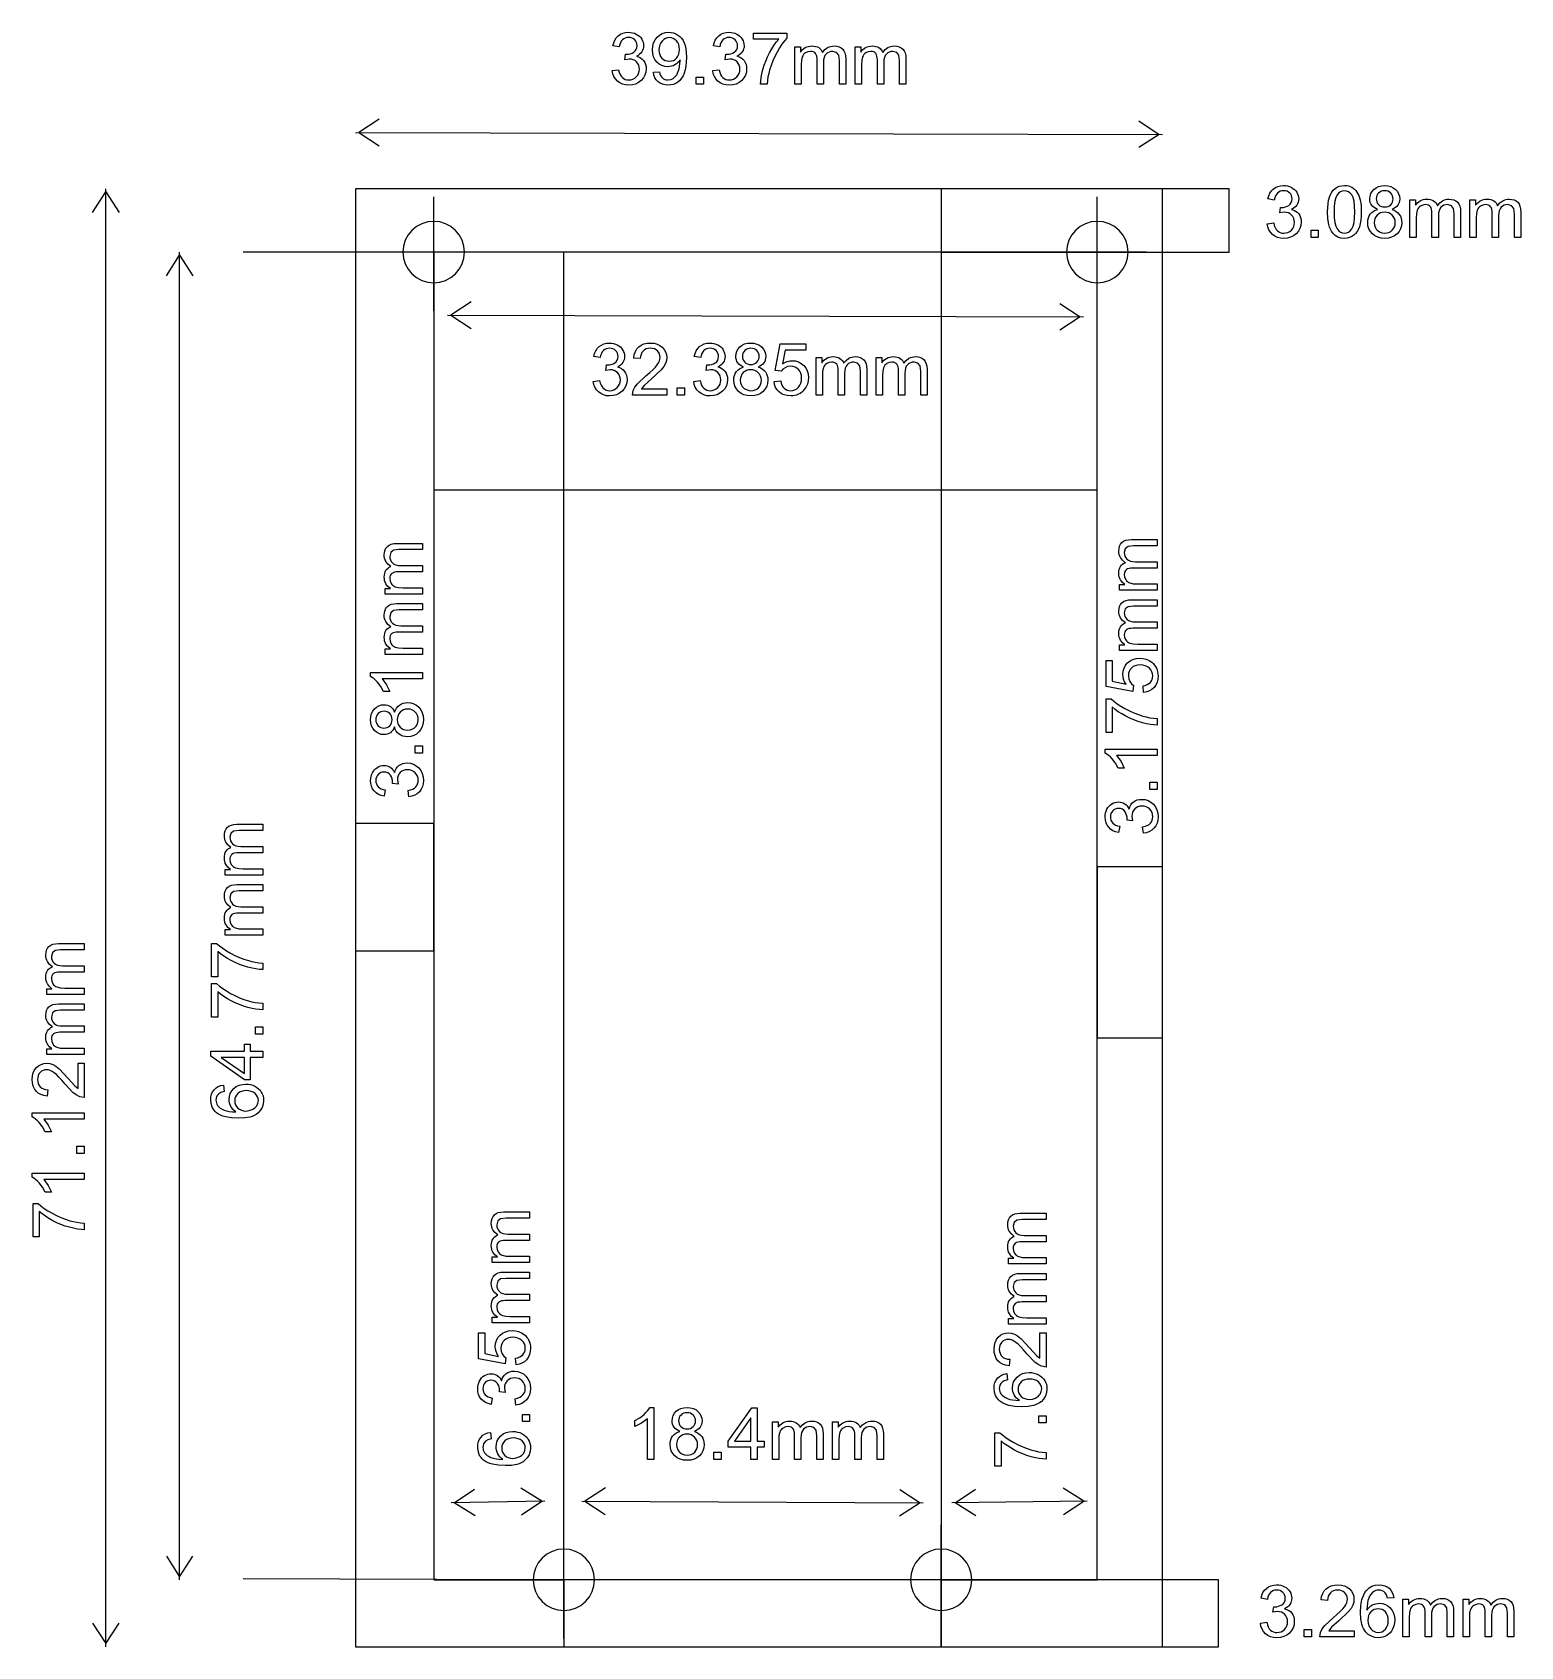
# Model space of a CAD drawing. Extents: x -80.8 to -8.1, y 28.9 to 107.7.
import ezdxf

# ---------------------------------------------------------------- set-up
doc = ezdxf.new("R2010")
doc.units = 0
doc.layers.add('LAYER_1', color=7, linetype='CONTINUOUS')

msp = doc.modelspace()

# ---------------------------------------------------------------- linework, layer by layer
at = {"layer": 'LAYER_1', "color": 250}
for points in [[(-52.481, 105.789), (-52.171, 105.83), (-52.139, 105.708), (-52.099, 105.604), (-52.048, 105.518), (-51.989, 105.451), (-51.921, 105.4), (-51.847, 105.363), (-51.765, 105.341), (-51.676, 105.334), (-51.571, 105.344), (-51.474, 105.372), (-51.386, 105.419), (-51.307, 105.486), (-51.241, 105.566), (-51.194, 105.656), (-51.166, 105.754), (-51.156, 105.862), (-51.165, 105.964), (-51.191, 106.056), (-51.234, 106.14), (-51.295, 106.214), (-51.37, 106.274), (-51.454, 106.318), (-51.548, 106.344), (-51.651, 106.353), (-51.869, 106.318), (-51.835, 106.59), (-51.785, 106.587), (-51.688, 106.593), (-51.597, 106.612), (-51.51, 106.645), (-51.428, 106.69), (-51.359, 106.749), (-51.309, 106.821), (-51.279, 106.908), (-51.27, 107.009), (-51.277, 107.09), (-51.299, 107.165), (-51.335, 107.231), (-51.385, 107.291), (-51.447, 107.34), (-51.518, 107.375), (-51.596, 107.396), (-51.684, 107.403), (-51.77, 107.396), (-51.849, 107.375), (-51.921, 107.339), (-51.984, 107.29), (-52.039, 107.226), (-52.084, 107.147), (-52.117, 107.055), (-52.14, 106.948), (-52.45, 107.003), (-52.412, 107.151), (-52.357, 107.28), (-52.283, 107.392), (-52.191, 107.487), (-52.084, 107.562), (-51.965, 107.615), (-51.834, 107.647), (-51.69, 107.658), (-51.589, 107.653), (-51.492, 107.636), (-51.398, 107.608), (-51.309, 107.57), (-51.228, 107.521), (-51.156, 107.465), (-51.095, 107.4), (-51.043, 107.327), (-51.003, 107.249), (-50.974, 107.169), (-50.957, 107.087), (-50.951, 107.002), (-50.956, 106.922), (-50.973, 106.846), (-51.001, 106.773), (-51.039, 106.704), (-51.088, 106.64), (-51.148, 106.583), (-51.218, 106.533), (-51.299, 106.49), (-51.193, 106.457), (-51.1, 106.411), (-51.019, 106.35), (-50.951, 106.275), (-50.897, 106.189), (-50.858, 106.093), (-50.835, 105.986), (-50.827, 105.869), (-50.842, 105.71), (-50.888, 105.563), (-50.963, 105.429), (-51.069, 105.308), (-51.197, 105.207), (-51.341, 105.135), (-51.502, 105.092), (-51.678, 105.078), (-51.837, 105.09), (-51.983, 105.127), (-52.113, 105.189), (-52.23, 105.276), (-52.328, 105.382), (-52.403, 105.503), (-52.453, 105.639), (-52.481, 105.789)], [(-50.474, 105.706), (-50.176, 105.734), (-50.153, 105.636), (-50.121, 105.553), (-50.08, 105.484), (-50.031, 105.429), (-49.974, 105.388), (-49.91, 105.358), (-49.837, 105.34), (-49.757, 105.334), (-49.623, 105.351), (-49.507, 105.4), (-49.331, 105.575), (-49.215, 105.87), (-49.168, 106.249), (-49.17, 106.311), (-49.221, 106.24), (-49.28, 106.177), (-49.348, 106.12), (-49.424, 106.071), (-49.506, 106.03), (-49.592, 106.002), (-49.681, 105.984), (-49.773, 105.979), (-49.923, 105.993), (-50.062, 106.035), (-50.189, 106.107), (-50.303, 106.206), (-50.398, 106.329), (-50.466, 106.469), (-50.507, 106.628), (-50.52, 106.805), (-50.506, 106.988), (-50.464, 107.152), (-50.393, 107.297), (-50.294, 107.424), (-50.174, 107.526), (-50.039, 107.6), (-49.89, 107.644), (-49.726, 107.658), (-49.606, 107.65), (-49.491, 107.625), (-49.381, 107.583), (-49.276, 107.525), (-49.18, 107.452), (-49.096, 107.365), (-49.025, 107.263), (-48.966, 107.147), (-48.92, 107.011), (-48.887, 106.847), (-48.867, 106.656), (-48.86, 106.437), (-48.867, 106.207), (-48.886, 106.002), (-48.919, 105.822), (-48.965, 105.666), (-49.024, 105.531), (-49.096, 105.413), (-49.18, 105.313), (-49.278, 105.23), (-49.386, 105.164), (-49.503, 105.117), (-49.629, 105.089), (-49.764, 105.08), (-49.906, 105.09), (-50.033, 105.121), (-50.148, 105.172), (-50.248, 105.244), (-50.333, 105.335), (-50.399, 105.442), (-50.446, 105.566), (-50.474, 105.706)], [(-49.205, 106.821), (-49.214, 106.948), (-49.24, 107.06), (-49.284, 107.159), (-49.346, 107.244), (-49.421, 107.313), (-49.503, 107.362), (-49.592, 107.392), (-49.689, 107.401), (-49.788, 107.391), (-49.882, 107.359), (-49.968, 107.306), (-50.048, 107.233), (-50.115, 107.142), (-50.163, 107.039), (-50.192, 106.923), (-50.202, 106.795), (-50.193, 106.68), (-50.165, 106.576), (-50.12, 106.484), (-50.056, 106.403), (-49.979, 106.337), (-49.894, 106.29), (-49.8, 106.262), (-49.697, 106.252), (-49.594, 106.262), (-49.501, 106.29), (-49.417, 106.337), (-49.343, 106.403), (-49.282, 106.486), (-49.239, 106.583), (-49.213, 106.695), (-49.205, 106.821)], [(-47.577, 105.789), (-47.267, 105.83), (-47.235, 105.708), (-47.194, 105.604), (-47.144, 105.518), (-47.085, 105.451), (-47.017, 105.4), (-46.943, 105.363), (-46.861, 105.341), (-46.772, 105.334), (-46.667, 105.344), (-46.57, 105.372), (-46.482, 105.419), (-46.403, 105.486), (-46.337, 105.566), (-46.29, 105.656), (-46.261, 105.754), (-46.252, 105.862), (-46.261, 105.964), (-46.287, 106.056), (-46.33, 106.14), (-46.391, 106.214), (-46.466, 106.274), (-46.55, 106.318), (-46.644, 106.344), (-46.746, 106.353), (-46.965, 106.318), (-46.931, 106.59), (-46.88, 106.587), (-46.784, 106.593), (-46.693, 106.612), (-46.606, 106.645), (-46.524, 106.69), (-46.455, 106.749), (-46.405, 106.821), (-46.375, 106.908), (-46.365, 107.009), (-46.373, 107.09), (-46.395, 107.165), (-46.431, 107.231), (-46.481, 107.291), (-46.543, 107.34), (-46.614, 107.375), (-46.692, 107.396), (-46.779, 107.403), (-46.866, 107.396), (-46.945, 107.375), (-47.017, 107.339), (-47.08, 107.29), (-47.135, 107.226), (-47.18, 107.147), (-47.213, 107.055), (-47.236, 106.948), (-47.545, 107.003), (-47.508, 107.151), (-47.453, 107.28), (-47.379, 107.392), (-47.287, 107.487), (-47.18, 107.562), (-47.061, 107.615), (-46.93, 107.647), (-46.786, 107.658), (-46.685, 107.653), (-46.587, 107.636), (-46.494, 107.608), (-46.405, 107.57), (-46.324, 107.521), (-46.252, 107.465), (-46.191, 107.4), (-46.139, 107.327), (-46.099, 107.249), (-46.07, 107.169), (-46.053, 107.087), (-46.047, 107.002), (-46.052, 106.922), (-46.069, 106.846), (-46.096, 106.773), (-46.135, 106.704), (-46.184, 106.64), (-46.244, 106.583), (-46.314, 106.533), (-46.395, 106.49), (-46.289, 106.457), (-46.196, 106.411), (-46.115, 106.35), (-46.047, 106.275), (-45.993, 106.189), (-45.954, 106.093), (-45.931, 105.986), (-45.923, 105.869), (-45.938, 105.71), (-45.983, 105.563), (-46.059, 105.429), (-46.164, 105.308), (-46.293, 105.207), (-46.437, 105.135), (-46.598, 105.092), (-46.774, 105.078), (-46.933, 105.09), (-47.078, 105.127), (-47.209, 105.189), (-47.326, 105.276), (-47.424, 105.382), (-47.499, 105.503), (-47.549, 105.639), (-47.577, 105.789)], [(-45.596, 107.317), (-45.596, 107.615), (-43.961, 107.615), (-43.961, 107.374), (-44.081, 107.235), (-44.201, 107.075), (-44.321, 106.894), (-44.439, 106.692), (-44.551, 106.478), (-44.649, 106.26), (-44.734, 106.04), (-44.805, 105.817), (-44.847, 105.654), (-44.881, 105.485), (-44.907, 105.307), (-44.924, 105.123), (-45.242, 105.123), (-45.233, 105.279), (-45.211, 105.451), (-45.175, 105.639), (-45.126, 105.843), (-45.063, 106.052), (-44.989, 106.257), (-44.903, 106.459), (-44.804, 106.656), (-44.698, 106.845), (-44.588, 107.017), (-44.475, 107.175), (-44.359, 107.317), (-45.596, 107.317)], [(-43.568, 105.123), (-43.568, 106.952), (-43.291, 106.952), (-43.291, 106.695), (-43.191, 106.816), (-43.062, 106.911), (-42.988, 106.947), (-42.909, 106.973), (-42.825, 106.988), (-42.736, 106.993), (-42.639, 106.988), (-42.551, 106.972), (-42.473, 106.946), (-42.403, 106.909), (-42.343, 106.862), (-42.292, 106.808), (-42.251, 106.745), (-42.22, 106.673), (-42.103, 106.813), (-41.97, 106.913), (-41.897, 106.948), (-41.82, 106.973), (-41.74, 106.988), (-41.655, 106.993), (-41.526, 106.984), (-41.414, 106.956), (-41.317, 106.908), (-41.236, 106.842), (-41.172, 106.757), (-41.126, 106.651), (-41.099, 106.525), (-41.09, 106.378), (-41.09, 105.123), (-41.398, 105.123), (-41.398, 106.275), (-41.428, 106.543), (-41.537, 106.675), (-41.724, 106.725), (-41.816, 106.717), (-41.9, 106.692), (-41.976, 106.652), (-42.044, 106.596), (-42.1, 106.522), (-42.14, 106.429), (-42.164, 106.317), (-42.172, 106.186), (-42.172, 105.123), (-42.481, 105.123), (-42.481, 106.311), (-42.486, 106.408), (-42.5, 106.492), (-42.524, 106.563), (-42.557, 106.621), (-42.601, 106.666), (-42.657, 106.699), (-42.725, 106.718), (-42.805, 106.725), (-42.931, 106.707), (-43.047, 106.655), (-43.099, 106.617), (-43.143, 106.571), (-43.179, 106.516), (-43.208, 106.454), (-43.246, 106.292), (-43.258, 106.072), (-43.258, 105.123), (-43.568, 105.123)], [(-40.629, 105.123), (-40.629, 106.952), (-40.352, 106.952), (-40.352, 106.695), (-40.252, 106.816), (-40.123, 106.911), (-40.049, 106.947), (-39.97, 106.973), (-39.886, 106.988), (-39.797, 106.993), (-39.7, 106.988), (-39.613, 106.972), (-39.534, 106.946), (-39.465, 106.909), (-39.404, 106.862), (-39.353, 106.808), (-39.312, 106.745), (-39.281, 106.673), (-39.164, 106.813), (-39.031, 106.913), (-38.959, 106.948), (-38.882, 106.973), (-38.801, 106.988), (-38.716, 106.993), (-38.588, 106.984), (-38.475, 106.956), (-38.379, 106.908), (-38.298, 106.842), (-38.234, 106.757), (-38.188, 106.651), (-38.16, 106.525), (-38.151, 106.378), (-38.151, 105.123), (-38.459, 105.123), (-38.459, 106.275), (-38.489, 106.543), (-38.599, 106.675), (-38.785, 106.725), (-38.877, 106.717), (-38.962, 106.692), (-39.038, 106.652), (-39.105, 106.596), (-39.161, 106.522), (-39.201, 106.429), (-39.225, 106.317), (-39.233, 106.186), (-39.233, 105.123), (-39.543, 105.123), (-39.543, 106.311), (-39.547, 106.408), (-39.562, 106.492), (-39.586, 106.563), (-39.619, 106.621), (-39.663, 106.666), (-39.718, 106.699), (-39.786, 106.718), (-39.867, 106.725), (-39.992, 106.707), (-40.108, 106.655), (-40.16, 106.617), (-40.204, 106.571), (-40.241, 106.516), (-40.27, 106.454), (-40.307, 106.292), (-40.319, 106.072), (-40.319, 105.123), (-40.629, 105.123)], [(-48.385, 105.123), (-48.385, 105.476), (-48.031, 105.476), (-48.031, 105.123), (-48.385, 105.123)], [(-65.005, 28.903), (-25.635, 28.903), (-25.635, 100.023), (-65.005, 100.023), (-65.005, 28.903)], [(-36.43, 96.936), (-22.371, 96.936), (-22.371, 100.023), (-36.43, 100.023), (-36.43, 96.936)], [(-20.511, 98.315), (-20.201, 98.356), (-20.17, 98.233), (-20.129, 98.129), (-20.079, 98.043), (-20.02, 97.976), (-19.952, 97.925), (-19.877, 97.889), (-19.796, 97.867), (-19.707, 97.86), (-19.602, 97.869), (-19.505, 97.898), (-19.417, 97.945), (-19.337, 98.011), (-19.271, 98.092), (-19.224, 98.181), (-19.196, 98.28), (-19.186, 98.387), (-19.195, 98.489), (-19.221, 98.582), (-19.265, 98.665), (-19.326, 98.739), (-19.401, 98.8), (-19.485, 98.843), (-19.578, 98.869), (-19.681, 98.878), (-19.9, 98.843), (-19.865, 99.115), (-19.815, 99.112), (-19.719, 99.118), (-19.627, 99.138), (-19.541, 99.17), (-19.459, 99.216), (-19.389, 99.274), (-19.34, 99.347), (-19.31, 99.433), (-19.3, 99.534), (-19.307, 99.616), (-19.329, 99.69), (-19.365, 99.757), (-19.416, 99.816), (-19.478, 99.865), (-19.548, 99.9), (-19.627, 99.922), (-19.714, 99.929), (-19.8, 99.921), (-19.88, 99.9), (-19.951, 99.865), (-20.015, 99.815), (-20.07, 99.751), (-20.114, 99.673), (-20.148, 99.58), (-20.17, 99.474), (-20.48, 99.529), (-20.443, 99.676), (-20.387, 99.806), (-20.314, 99.918), (-20.222, 100.012), (-20.115, 100.087), (-19.996, 100.141), (-19.864, 100.173), (-19.72, 100.184), (-19.619, 100.178), (-19.522, 100.162), (-19.429, 100.134), (-19.34, 100.095), (-19.258, 100.046), (-19.186, 99.99), (-19.125, 99.925), (-19.074, 99.853), (-19.033, 99.775), (-19.005, 99.695), (-18.987, 99.612), (-18.981, 99.527), (-18.987, 99.447), (-19.003, 99.371), (-19.031, 99.298), (-19.07, 99.229), (-19.119, 99.165), (-19.178, 99.109), (-19.249, 99.059), (-19.329, 99.016), (-19.224, 98.983), (-19.13, 98.936), (-19.05, 98.876), (-18.981, 98.801), (-18.927, 98.715), (-18.889, 98.618), (-18.866, 98.511), (-18.858, 98.394), (-18.873, 98.235), (-18.918, 98.088), (-18.993, 97.955), (-19.099, 97.833), (-19.227, 97.733), (-19.372, 97.661), (-19.532, 97.618), (-19.709, 97.603), (-19.868, 97.616), (-20.013, 97.653), (-20.144, 97.715), (-20.261, 97.802), (-20.359, 97.908), (-20.433, 98.029), (-20.484, 98.164), (-20.511, 98.315)], [(-17.571, 98.893), (-17.565, 99.106), (-17.548, 99.298), (-17.519, 99.467), (-17.479, 99.614), (-17.427, 99.743), (-17.364, 99.856), (-17.29, 99.954), (-17.204, 100.036), (-17.108, 100.1), (-17, 100.147), (-16.879, 100.174), (-16.748, 100.184), (-16.649, 100.179), (-16.557, 100.163), (-16.471, 100.137), (-16.391, 100.102), (-16.317, 100.056), (-16.251, 100.002), (-16.191, 99.938), (-16.137, 99.866), (-16.048, 99.695), (-15.981, 99.49), (-15.938, 99.23), (-15.924, 98.893), (-15.93, 98.682), (-15.947, 98.492), (-15.975, 98.323), (-16.015, 98.176), (-16.067, 98.047), (-16.129, 97.934), (-16.203, 97.836), (-16.288, 97.754), (-16.385, 97.689), (-16.494, 97.642), (-16.615, 97.614), (-16.748, 97.605), (-16.92, 97.621), (-17.074, 97.67), (-17.207, 97.752), (-17.321, 97.867), (-17.379, 97.952), (-17.43, 98.049), (-17.473, 98.159), (-17.508, 98.281), (-17.555, 98.562), (-17.571, 98.893)], [(-15.131, 99.017), (-15.222, 99.056), (-15.3, 99.103), (-15.365, 99.157), (-15.418, 99.219), (-15.458, 99.288), (-15.487, 99.363), (-15.505, 99.444), (-15.511, 99.532), (-15.498, 99.665), (-15.461, 99.786), (-15.399, 99.896), (-15.312, 99.996), (-15.205, 100.078), (-15.082, 100.137), (-14.942, 100.172), (-14.786, 100.184), (-14.628, 100.172), (-14.487, 100.136), (-14.362, 100.076), (-14.253, 99.992), (-14.165, 99.89), (-14.102, 99.778), (-14.065, 99.656), (-14.052, 99.524), (-14.058, 99.439), (-14.075, 99.359), (-14.104, 99.286), (-14.144, 99.218), (-14.196, 99.157), (-14.26, 99.103), (-14.336, 99.056), (-14.424, 99.017), (-14.314, 98.974), (-14.219, 98.918), (-14.137, 98.851), (-14.069, 98.773), (-14.017, 98.684), (-13.979, 98.588), (-13.956, 98.483), (-13.948, 98.37), (-13.963, 98.214), (-14.006, 98.072), (-14.077, 97.942), (-14.177, 97.826), (-14.301, 97.729), (-14.443, 97.66), (-14.602, 97.619), (-14.78, 97.605), (-14.958, 97.619), (-15.118, 97.66), (-15.259, 97.729), (-15.383, 97.826), (-15.483, 97.944), (-15.555, 98.075), (-15.598, 98.22), (-15.612, 98.378), (-15.604, 98.496), (-15.581, 98.605), (-15.542, 98.703), (-15.487, 98.791), (-15.418, 98.867), (-15.336, 98.931), (-15.24, 98.981), (-15.131, 99.017)], [(-17.252, 98.893), (-17.243, 98.608), (-17.216, 98.376), (-17.17, 98.195), (-17.106, 98.065), (-17.029, 97.975), (-16.944, 97.911), (-16.85, 97.873), (-16.748, 97.86), (-16.645, 97.873), (-16.551, 97.912), (-16.465, 97.976), (-16.388, 98.067), (-16.325, 98.196), (-16.279, 98.376), (-16.252, 98.609), (-16.243, 98.893), (-16.252, 99.179), (-16.279, 99.412), (-16.325, 99.593), (-16.388, 99.722), (-16.466, 99.812), (-16.552, 99.876), (-16.647, 99.914), (-16.751, 99.927), (-16.852, 99.915), (-16.943, 99.882), (-17.023, 99.825), (-17.092, 99.746), (-17.162, 99.606), (-17.212, 99.418), (-17.242, 99.18), (-17.252, 98.893)], [(-15.194, 99.543), (-15.186, 99.457), (-15.165, 99.38), (-15.129, 99.311), (-15.079, 99.25), (-15.016, 99.2), (-14.946, 99.165), (-14.867, 99.143), (-14.779, 99.136), (-14.693, 99.143), (-14.616, 99.164), (-14.546, 99.2), (-14.485, 99.249), (-14.435, 99.309), (-14.399, 99.375), (-14.378, 99.447), (-14.371, 99.525), (-14.378, 99.607), (-14.4, 99.682), (-14.437, 99.751), (-14.488, 99.812), (-14.551, 99.863), (-14.621, 99.9), (-14.698, 99.921), (-14.782, 99.929), (-14.867, 99.921), (-14.944, 99.9), (-15.014, 99.865), (-15.077, 99.815), (-15.128, 99.755), (-15.165, 99.69), (-15.186, 99.619), (-15.194, 99.543)], [(-13.56, 97.648), (-13.56, 99.477), (-13.283, 99.477), (-13.283, 99.221), (-13.183, 99.342), (-13.054, 99.436), (-12.98, 99.472), (-12.901, 99.498), (-12.817, 99.514), (-12.728, 99.519), (-12.632, 99.514), (-12.544, 99.498), (-12.465, 99.471), (-12.396, 99.434), (-12.335, 99.388), (-12.284, 99.333), (-12.243, 99.27), (-12.212, 99.198), (-12.095, 99.338), (-11.962, 99.439), (-11.889, 99.474), (-11.813, 99.499), (-11.732, 99.514), (-11.647, 99.519), (-11.519, 99.509), (-11.406, 99.481), (-11.31, 99.434), (-11.229, 99.368), (-11.165, 99.282), (-11.119, 99.176), (-11.091, 99.05), (-11.082, 98.904), (-11.082, 97.648), (-11.39, 97.648), (-11.39, 98.8), (-11.42, 99.069), (-11.53, 99.2), (-11.716, 99.25), (-11.808, 99.242), (-11.893, 99.218), (-11.969, 99.178), (-12.036, 99.121), (-12.092, 99.048), (-12.132, 98.955), (-12.156, 98.843), (-12.164, 98.711), (-12.164, 97.648), (-12.474, 97.648), (-12.474, 98.836), (-12.479, 98.933), (-12.493, 99.017), (-12.517, 99.089), (-12.55, 99.147), (-12.594, 99.192), (-12.649, 99.224), (-12.717, 99.244), (-12.798, 99.25), (-12.924, 99.233), (-13.039, 99.181), (-13.091, 99.142), (-13.135, 99.096), (-13.172, 99.042), (-13.2, 98.98), (-13.238, 98.817), (-13.251, 98.597), (-13.251, 97.648), (-13.56, 97.648)], [(-10.622, 97.648), (-10.622, 99.477), (-10.345, 99.477), (-10.345, 99.221), (-10.244, 99.342), (-10.116, 99.436), (-10.042, 99.472), (-9.963, 99.498), (-9.879, 99.514), (-9.79, 99.519), (-9.693, 99.514), (-9.605, 99.498), (-9.527, 99.471), (-9.457, 99.434), (-9.397, 99.388), (-9.346, 99.333), (-9.305, 99.27), (-9.274, 99.198), (-9.157, 99.338), (-9.024, 99.439), (-8.951, 99.474), (-8.874, 99.499), (-8.793, 99.514), (-8.709, 99.519), (-8.58, 99.509), (-8.468, 99.481), (-8.371, 99.434), (-8.29, 99.368), (-8.226, 99.282), (-8.18, 99.176), (-8.153, 99.05), (-8.144, 98.904), (-8.144, 97.648), (-8.452, 97.648), (-8.452, 98.8), (-8.482, 99.069), (-8.591, 99.2), (-8.777, 99.25), (-8.87, 99.242), (-8.954, 99.218), (-9.03, 99.178), (-9.098, 99.121), (-9.153, 99.048), (-9.193, 98.955), (-9.217, 98.843), (-9.225, 98.711), (-9.225, 97.648), (-9.535, 97.648), (-9.535, 98.836), (-9.54, 98.933), (-9.554, 99.017), (-9.578, 99.089), (-9.611, 99.147), (-9.655, 99.192), (-9.711, 99.224), (-9.779, 99.244), (-9.859, 99.25), (-9.985, 99.233), (-10.101, 99.181), (-10.153, 99.142), (-10.197, 99.096), (-10.233, 99.042), (-10.262, 98.98), (-10.3, 98.817), (-10.312, 98.597), (-10.312, 97.648), (-10.622, 97.648)], [(-15.294, 98.376), (-15.278, 98.246), (-15.231, 98.12), (-15.196, 98.061), (-15.153, 98.01), (-15.102, 97.965), (-15.044, 97.928), (-14.915, 97.877), (-14.777, 97.86), (-14.671, 97.869), (-14.574, 97.895), (-14.487, 97.94), (-14.41, 98.003), (-14.347, 98.079), (-14.302, 98.165), (-14.274, 98.261), (-14.265, 98.367), (-14.275, 98.474), (-14.302, 98.571), (-14.349, 98.659), (-14.414, 98.737), (-14.493, 98.801), (-14.582, 98.847), (-14.68, 98.874), (-14.787, 98.883), (-14.892, 98.874), (-14.987, 98.847), (-15.073, 98.802), (-15.15, 98.739), (-15.213, 98.661), (-15.258, 98.575), (-15.285, 98.48), (-15.294, 98.376)], [(-61.195, 98.436), (-61.488, 98.408), (-61.769, 98.322), (-62.028, 98.184), (-62.256, 97.997), (-62.442, 97.77), (-62.581, 97.51), (-62.666, 97.229), (-62.695, 96.936), (-62.666, 96.644), (-62.581, 96.362), (-62.442, 96.103), (-62.256, 95.876), (-62.028, 95.689), (-61.769, 95.551), (-61.488, 95.465), (-61.195, 95.436), (-60.902, 95.465), (-60.621, 95.551), (-60.362, 95.689), (-60.134, 95.876), (-59.948, 96.103), (-59.809, 96.362), (-59.724, 96.644), (-59.695, 96.936), (-59.724, 97.229), (-59.809, 97.51), (-59.948, 97.77), (-60.134, 97.997), (-60.362, 98.184), (-60.621, 98.322), (-60.902, 98.408)], [(-28.81, 98.436), (-29.103, 98.408), (-29.384, 98.322), (-29.643, 98.184), (-29.871, 97.997), (-30.057, 97.77), (-30.196, 97.51), (-30.281, 97.229), (-30.31, 96.936), (-30.281, 96.644), (-30.196, 96.362), (-30.057, 96.103), (-29.871, 95.876), (-29.643, 95.689), (-29.384, 95.551), (-29.103, 95.465), (-28.81, 95.436), (-28.517, 95.465), (-28.236, 95.551), (-27.977, 95.689), (-27.749, 95.876), (-27.563, 96.103), (-27.424, 96.362), (-27.339, 96.644), (-27.31, 96.936), (-27.339, 97.229), (-27.424, 97.51), (-27.563, 97.77), (-27.749, 97.997), (-27.977, 98.184), (-28.236, 98.322), (-28.517, 98.408)], [(-18.377, 97.648), (-18.377, 98.001), (-18.023, 98.001), (-18.023, 97.648), (-18.377, 97.648)], [(-61.195, 85.334), (-28.81, 85.334), (-28.81, 96.936), (-61.195, 96.936), (-61.195, 85.334)], [(-61.195, 32.166), (-54.845, 32.166), (-54.845, 96.936), (-61.195, 96.936), (-61.195, 32.166)], [(-36.43, 32.166), (-28.81, 32.166), (-28.81, 96.936), (-36.43, 96.936), (-36.43, 32.166)], [(-53.412, 90.63), (-53.102, 90.672), (-53.07, 90.549), (-53.03, 90.445), (-52.98, 90.359), (-52.92, 90.292), (-52.852, 90.241), (-52.778, 90.205), (-52.696, 90.183), (-52.607, 90.175), (-52.502, 90.185), (-52.406, 90.213), (-52.317, 90.261), (-52.238, 90.327), (-52.172, 90.407), (-52.125, 90.497), (-52.097, 90.595), (-52.087, 90.703), (-52.096, 90.805), (-52.122, 90.898), (-52.165, 90.981), (-52.226, 91.055), (-52.301, 91.116), (-52.385, 91.159), (-52.479, 91.185), (-52.582, 91.194), (-52.8, 91.159), (-52.766, 91.431), (-52.716, 91.428), (-52.619, 91.434), (-52.528, 91.454), (-52.441, 91.486), (-52.359, 91.531), (-52.29, 91.59), (-52.24, 91.663), (-52.211, 91.749), (-52.201, 91.85), (-52.208, 91.931), (-52.23, 92.006), (-52.266, 92.073), (-52.316, 92.132), (-52.378, 92.181), (-52.449, 92.216), (-52.527, 92.237), (-52.614, 92.245), (-52.701, 92.237), (-52.78, 92.216), (-52.852, 92.18), (-52.916, 92.131), (-52.971, 92.067), (-53.015, 91.989), (-53.048, 91.896), (-53.071, 91.789), (-53.381, 91.845), (-53.343, 91.992), (-53.288, 92.122), (-53.214, 92.234), (-53.123, 92.328), (-53.015, 92.403), (-52.896, 92.457), (-52.765, 92.489), (-52.621, 92.5), (-52.52, 92.494), (-52.423, 92.477), (-52.33, 92.45), (-52.24, 92.411), (-52.159, 92.362), (-52.087, 92.306), (-52.026, 92.241), (-51.974, 92.169), (-51.934, 92.091), (-51.905, 92.011), (-51.888, 91.928), (-51.882, 91.843), (-51.887, 91.763), (-51.904, 91.687), (-51.931, 91.614), (-51.97, 91.545), (-52.019, 91.481), (-52.079, 91.424), (-52.149, 91.374), (-52.23, 91.331), (-52.124, 91.299), (-52.031, 91.252), (-51.95, 91.191), (-51.882, 91.117), (-51.828, 91.031), (-51.789, 90.934), (-51.766, 90.827), (-51.758, 90.71), (-51.773, 90.551), (-51.819, 90.404), (-51.894, 90.27), (-51.999, 90.149), (-52.128, 90.048), (-52.272, 89.977), (-52.433, 89.933), (-52.609, 89.919), (-52.768, 89.931), (-52.913, 89.969), (-53.044, 90.031), (-53.161, 90.117), (-53.259, 90.223), (-53.334, 90.344), (-53.385, 90.48), (-53.412, 90.63)], [(-49.822, 90.262), (-49.822, 89.964), (-51.491, 89.964), (-51.455, 90.179), (-51.372, 90.349), (-51.251, 90.515), (-50.845, 90.897), (-50.656, 91.058), (-50.5, 91.2), (-50.378, 91.325), (-50.288, 91.433), (-50.225, 91.53), (-50.18, 91.624), (-50.153, 91.716), (-50.144, 91.805), (-50.152, 91.894), (-50.177, 91.975), (-50.218, 92.049), (-50.276, 92.116), (-50.347, 92.171), (-50.428, 92.211), (-50.519, 92.235), (-50.62, 92.243), (-50.726, 92.234), (-50.821, 92.209), (-50.905, 92.167), (-50.978, 92.108), (-51.037, 92.035), (-51.079, 91.948), (-51.105, 91.849), (-51.114, 91.737), (-51.433, 91.769), (-51.405, 91.937), (-51.355, 92.083), (-51.282, 92.209), (-51.186, 92.313), (-51.07, 92.394), (-50.936, 92.453), (-50.783, 92.488), (-50.612, 92.5), (-50.44, 92.487), (-50.287, 92.449), (-50.153, 92.386), (-50.038, 92.298), (-49.944, 92.191), (-49.878, 92.072), (-49.838, 91.941), (-49.825, 91.798), (-49.841, 91.648), (-49.888, 91.5), (-49.97, 91.35), (-50.093, 91.192), (-50.571, 90.748), (-50.929, 90.43), (-51.06, 90.262), (-49.822, 90.262)], [(-48.508, 90.63), (-48.198, 90.672), (-48.166, 90.549), (-48.126, 90.445), (-48.075, 90.359), (-48.016, 90.292), (-47.948, 90.241), (-47.874, 90.205), (-47.792, 90.183), (-47.703, 90.175), (-47.598, 90.185), (-47.501, 90.213), (-47.413, 90.261), (-47.334, 90.327), (-47.268, 90.407), (-47.221, 90.497), (-47.193, 90.595), (-47.183, 90.703), (-47.192, 90.805), (-47.218, 90.898), (-47.261, 90.981), (-47.322, 91.055), (-47.397, 91.116), (-47.481, 91.159), (-47.575, 91.185), (-47.678, 91.194), (-47.896, 91.159), (-47.861, 91.431), (-47.812, 91.428), (-47.715, 91.434), (-47.624, 91.454), (-47.537, 91.486), (-47.455, 91.531), (-47.386, 91.59), (-47.336, 91.663), (-47.306, 91.749), (-47.297, 91.85), (-47.304, 91.931), (-47.325, 92.006), (-47.362, 92.073), (-47.412, 92.132), (-47.474, 92.181), (-47.545, 92.216), (-47.623, 92.237), (-47.71, 92.245), (-47.797, 92.237), (-47.876, 92.216), (-47.948, 92.18), (-48.011, 92.131), (-48.066, 92.067), (-48.111, 91.989), (-48.144, 91.896), (-48.167, 91.789), (-48.477, 91.845), (-48.439, 91.992), (-48.384, 92.122), (-48.31, 92.234), (-48.218, 92.328), (-48.111, 92.403), (-47.992, 92.457), (-47.861, 92.489), (-47.717, 92.5), (-47.616, 92.494), (-47.519, 92.477), (-47.425, 92.45), (-47.336, 92.411), (-47.255, 92.362), (-47.183, 92.306), (-47.121, 92.241), (-47.07, 92.169), (-47.03, 92.091), (-47.001, 92.011), (-46.984, 91.928), (-46.978, 91.843), (-46.983, 91.763), (-47, 91.687), (-47.027, 91.614), (-47.066, 91.545), (-47.115, 91.481), (-47.175, 91.424), (-47.245, 91.374), (-47.326, 91.331), (-47.22, 91.299), (-47.127, 91.252), (-47.046, 91.191), (-46.978, 91.117), (-46.924, 91.031), (-46.885, 90.934), (-46.862, 90.827), (-46.854, 90.71), (-46.869, 90.551), (-46.914, 90.404), (-46.99, 90.27), (-47.095, 90.149), (-47.224, 90.048), (-47.368, 89.977), (-47.529, 89.933), (-47.705, 89.919), (-47.864, 89.931), (-48.009, 89.969), (-48.14, 90.031), (-48.257, 90.117), (-48.355, 90.223), (-48.43, 90.344), (-48.48, 90.48), (-48.508, 90.63)], [(-46.07, 91.333), (-46.16, 91.372), (-46.238, 91.419), (-46.303, 91.473), (-46.356, 91.535), (-46.397, 91.603), (-46.426, 91.678), (-46.443, 91.76), (-46.449, 91.848), (-46.437, 91.981), (-46.4, 92.102), (-46.338, 92.212), (-46.251, 92.311), (-46.144, 92.394), (-46.02, 92.453), (-45.88, 92.488), (-45.724, 92.5), (-45.567, 92.488), (-45.426, 92.451), (-45.301, 92.391), (-45.192, 92.307), (-45.104, 92.206), (-45.041, 92.094), (-45.003, 91.972), (-44.99, 91.839), (-44.996, 91.754), (-45.013, 91.675), (-45.042, 91.602), (-45.082, 91.534), (-45.134, 91.472), (-45.198, 91.419), (-45.274, 91.372), (-45.362, 91.333), (-45.253, 91.29), (-45.158, 91.234), (-45.076, 91.167), (-45.008, 91.088), (-44.955, 91), (-44.917, 90.903), (-44.895, 90.799), (-44.887, 90.686), (-44.901, 90.53), (-44.944, 90.388), (-45.016, 90.258), (-45.116, 90.141), (-45.239, 90.045), (-45.381, 89.976), (-45.541, 89.935), (-45.719, 89.921), (-45.897, 89.935), (-46.056, 89.976), (-46.198, 90.045), (-46.322, 90.142), (-46.422, 90.259), (-46.494, 90.391), (-46.537, 90.535), (-46.551, 90.694), (-46.543, 90.812), (-46.52, 90.92), (-46.48, 91.019), (-46.426, 91.107), (-46.357, 91.183), (-46.275, 91.246), (-46.179, 91.296), (-46.07, 91.333)], [(-46.132, 91.859), (-46.125, 91.773), (-46.103, 91.696), (-46.067, 91.627), (-46.017, 91.566), (-45.955, 91.516), (-45.884, 91.481), (-45.805, 91.459), (-45.717, 91.452), (-45.632, 91.459), (-45.554, 91.48), (-45.485, 91.515), (-45.423, 91.565), (-45.373, 91.624), (-45.338, 91.69), (-45.316, 91.763), (-45.309, 91.841), (-45.316, 91.923), (-45.339, 91.998), (-45.375, 92.067), (-45.427, 92.128), (-45.489, 92.179), (-45.559, 92.215), (-45.636, 92.237), (-45.721, 92.245), (-45.806, 92.237), (-45.883, 92.216), (-45.953, 92.18), (-46.015, 92.131), (-46.067, 92.071), (-46.103, 92.006), (-46.125, 91.935), (-46.132, 91.859)], [(-44.585, 90.625), (-44.26, 90.653), (-44.236, 90.541), (-44.2, 90.445), (-44.152, 90.363), (-44.092, 90.295), (-44.023, 90.243), (-43.947, 90.206), (-43.864, 90.183), (-43.774, 90.175), (-43.666, 90.186), (-43.567, 90.218), (-43.477, 90.27), (-43.395, 90.344), (-43.328, 90.436), (-43.279, 90.541), (-43.25, 90.66), (-43.24, 90.792), (-43.249, 90.918), (-43.277, 91.029), (-43.324, 91.127), (-43.389, 91.211), (-43.469, 91.278), (-43.561, 91.326), (-43.664, 91.355), (-43.779, 91.364), (-43.922, 91.347), (-44.05, 91.296), (-44.157, 91.218), (-44.239, 91.12), (-44.53, 91.157), (-44.285, 92.454), (-43.03, 92.454), (-43.03, 92.158), (-44.037, 92.158), (-44.174, 91.48), (-44.059, 91.549), (-43.941, 91.599), (-43.82, 91.628), (-43.696, 91.638), (-43.538, 91.624), (-43.392, 91.581), (-43.259, 91.509), (-43.139, 91.409), (-43.039, 91.286), (-42.968, 91.147), (-42.925, 90.992), (-42.911, 90.82), (-42.923, 90.654), (-42.961, 90.5), (-43.023, 90.358), (-43.111, 90.227), (-43.174, 90.156), (-43.243, 90.093), (-43.318, 90.041), (-43.398, 89.998), (-43.484, 89.964), (-43.575, 89.94), (-43.672, 89.926), (-43.774, 89.921), (-43.938, 89.933), (-44.087, 89.969), (-44.22, 90.029), (-44.337, 90.114), (-44.434, 90.218), (-44.508, 90.338), (-44.558, 90.474), (-44.585, 90.625)], [(-42.537, 89.964), (-42.537, 91.793), (-42.26, 91.793), (-42.26, 91.537), (-42.16, 91.658), (-42.031, 91.752), (-41.957, 91.788), (-41.878, 91.814), (-41.794, 91.829), (-41.705, 91.835), (-41.608, 91.829), (-41.52, 91.814), (-41.442, 91.787), (-41.372, 91.75), (-41.312, 91.704), (-41.261, 91.649), (-41.22, 91.586), (-41.189, 91.514), (-41.072, 91.654), (-40.939, 91.754), (-40.866, 91.79), (-40.789, 91.815), (-40.709, 91.83), (-40.624, 91.835), (-40.495, 91.825), (-40.383, 91.797), (-40.286, 91.75), (-40.205, 91.684), (-40.141, 91.598), (-40.095, 91.492), (-40.068, 91.366), (-40.059, 91.22), (-40.059, 89.964), (-40.367, 89.964), (-40.367, 91.116), (-40.397, 91.384), (-40.506, 91.516), (-40.693, 91.566), (-40.785, 91.558), (-40.869, 91.534), (-40.945, 91.493), (-41.013, 91.437), (-41.069, 91.364), (-41.109, 91.271), (-41.133, 91.158), (-41.141, 91.027), (-41.141, 89.964), (-41.45, 89.964), (-41.45, 91.152), (-41.455, 91.249), (-41.469, 91.333), (-41.493, 91.404), (-41.526, 91.463), (-41.57, 91.508), (-41.626, 91.54), (-41.694, 91.559), (-41.774, 91.566), (-41.9, 91.549), (-42.016, 91.497), (-42.068, 91.458), (-42.112, 91.412), (-42.148, 91.358), (-42.177, 91.296), (-42.215, 91.133), (-42.227, 90.913), (-42.227, 89.964), (-42.537, 89.964)], [(-39.598, 89.964), (-39.598, 91.793), (-39.321, 91.793), (-39.321, 91.537), (-39.221, 91.658), (-39.092, 91.752), (-39.018, 91.788), (-38.939, 91.814), (-38.855, 91.829), (-38.766, 91.835), (-38.669, 91.829), (-38.582, 91.814), (-38.503, 91.787), (-38.434, 91.75), (-38.373, 91.704), (-38.322, 91.649), (-38.282, 91.586), (-38.25, 91.514), (-38.133, 91.654), (-38, 91.754), (-37.928, 91.79), (-37.851, 91.815), (-37.77, 91.83), (-37.685, 91.835), (-37.557, 91.825), (-37.444, 91.797), (-37.348, 91.75), (-37.267, 91.684), (-37.203, 91.598), (-37.157, 91.492), (-37.129, 91.366), (-37.12, 91.22), (-37.12, 89.964), (-37.428, 89.964), (-37.428, 91.116), (-37.458, 91.384), (-37.568, 91.516), (-37.754, 91.566), (-37.846, 91.558), (-37.931, 91.534), (-38.007, 91.493), (-38.074, 91.437), (-38.13, 91.364), (-38.17, 91.271), (-38.194, 91.158), (-38.202, 91.027), (-38.202, 89.964), (-38.512, 89.964), (-38.512, 91.152), (-38.517, 91.249), (-38.531, 91.333), (-38.554, 91.404), (-38.588, 91.463), (-38.632, 91.508), (-38.688, 91.54), (-38.755, 91.559), (-38.836, 91.566), (-38.962, 91.549), (-39.077, 91.497), (-39.129, 91.458), (-39.173, 91.412), (-39.21, 91.358), (-39.239, 91.296), (-39.276, 91.133), (-39.288, 90.913), (-39.288, 89.964), (-39.598, 89.964)], [(-46.232, 90.692), (-46.217, 90.562), (-46.169, 90.436), (-46.134, 90.377), (-46.091, 90.326), (-46.041, 90.281), (-45.982, 90.244), (-45.854, 90.193), (-45.715, 90.175), (-45.609, 90.184), (-45.513, 90.211), (-45.426, 90.256), (-45.349, 90.319), (-45.285, 90.395), (-45.24, 90.481), (-45.213, 90.577), (-45.204, 90.682), (-45.213, 90.789), (-45.241, 90.887), (-45.288, 90.975), (-45.353, 91.053), (-45.432, 91.117), (-45.521, 91.162), (-45.619, 91.19), (-45.726, 91.199), (-45.831, 91.19), (-45.926, 91.163), (-46.012, 91.118), (-46.088, 91.054), (-46.151, 90.977), (-46.196, 90.891), (-46.223, 90.796), (-46.232, 90.692)], [(-49.316, 89.964), (-49.316, 90.317), (-48.962, 90.317), (-48.962, 89.964), (-49.316, 89.964)], [(-61.74, 80.25), (-63.569, 80.25), (-63.569, 80.527), (-63.312, 80.527), (-63.434, 80.627), (-63.528, 80.756), (-63.564, 80.83), (-63.59, 80.909), (-63.605, 80.993), (-63.611, 81.082), (-63.605, 81.178), (-63.589, 81.266), (-63.563, 81.345), (-63.526, 81.414), (-63.48, 81.475), (-63.425, 81.525), (-63.362, 81.567), (-63.29, 81.598), (-63.43, 81.715), (-63.53, 81.848), (-63.566, 81.921), (-63.59, 81.997), (-63.606, 82.078), (-63.611, 82.163), (-63.601, 82.291), (-63.573, 82.404), (-63.526, 82.5), (-63.459, 82.581), (-63.374, 82.645), (-63.268, 82.691), (-63.142, 82.719), (-62.996, 82.728), (-61.74, 82.728), (-61.74, 82.42), (-62.892, 82.42), (-63.16, 82.39), (-63.292, 82.28), (-63.342, 82.094), (-63.334, 82.002), (-63.31, 81.918), (-63.269, 81.841), (-63.213, 81.774), (-63.139, 81.718), (-63.047, 81.678), (-62.934, 81.654), (-62.803, 81.646), (-61.74, 81.646), (-61.74, 81.336), (-62.928, 81.336), (-63.025, 81.332), (-63.109, 81.317), (-63.18, 81.293), (-63.238, 81.26), (-63.284, 81.216), (-63.316, 81.16), (-63.335, 81.093), (-63.342, 81.012), (-63.325, 80.886), (-63.273, 80.771), (-63.234, 80.719), (-63.188, 80.675), (-63.134, 80.638), (-63.071, 80.609), (-62.909, 80.572), (-62.689, 80.559), (-61.74, 80.559), (-61.74, 80.25)], [(-25.889, 80.437), (-27.718, 80.437), (-27.718, 80.714), (-27.461, 80.714), (-27.582, 80.814), (-27.677, 80.943), (-27.713, 81.017), (-27.739, 81.096), (-27.754, 81.18), (-27.759, 81.269), (-27.754, 81.366), (-27.738, 81.454), (-27.712, 81.532), (-27.675, 81.602), (-27.628, 81.662), (-27.574, 81.713), (-27.511, 81.754), (-27.439, 81.785), (-27.579, 81.902), (-27.679, 82.035), (-27.714, 82.108), (-27.739, 82.184), (-27.755, 82.265), (-27.759, 82.35), (-27.75, 82.478), (-27.722, 82.591), (-27.674, 82.688), (-27.608, 82.769), (-27.523, 82.833), (-27.417, 82.879), (-27.291, 82.906), (-27.145, 82.915), (-25.889, 82.915), (-25.889, 82.607), (-27.041, 82.607), (-27.309, 82.577), (-27.441, 82.468), (-27.491, 82.281), (-27.483, 82.189), (-27.459, 82.105), (-27.418, 82.029), (-27.362, 81.961), (-27.288, 81.905), (-27.195, 81.865), (-27.083, 81.841), (-26.952, 81.833), (-25.889, 81.833), (-25.889, 81.523), (-27.077, 81.523), (-27.174, 81.519), (-27.258, 81.504), (-27.329, 81.481), (-27.387, 81.448), (-27.433, 81.404), (-27.465, 81.348), (-27.484, 81.28), (-27.491, 81.2), (-27.474, 81.074), (-27.421, 80.958), (-27.383, 80.906), (-27.337, 80.862), (-27.282, 80.825), (-27.22, 80.797), (-27.058, 80.759), (-26.838, 80.747), (-25.889, 80.747), (-25.889, 80.437)], [(-61.74, 77.311), (-63.569, 77.311), (-63.569, 77.588), (-63.312, 77.588), (-63.434, 77.689), (-63.528, 77.817), (-63.564, 77.891), (-63.59, 77.97), (-63.605, 78.054), (-63.611, 78.143), (-63.605, 78.24), (-63.589, 78.328), (-63.563, 78.406), (-63.526, 78.476), (-63.48, 78.536), (-63.425, 78.587), (-63.362, 78.628), (-63.29, 78.659), (-63.43, 78.776), (-63.53, 78.909), (-63.566, 78.982), (-63.59, 79.059), (-63.606, 79.139), (-63.611, 79.224), (-63.601, 79.353), (-63.573, 79.465), (-63.526, 79.562), (-63.459, 79.643), (-63.374, 79.707), (-63.268, 79.753), (-63.142, 79.78), (-62.996, 79.789), (-61.74, 79.789), (-61.74, 79.481), (-62.892, 79.481), (-63.16, 79.451), (-63.292, 79.342), (-63.342, 79.155), (-63.334, 79.063), (-63.31, 78.979), (-63.269, 78.903), (-63.213, 78.835), (-63.139, 78.779), (-63.047, 78.739), (-62.934, 78.715), (-62.803, 78.707), (-61.74, 78.707), (-61.74, 78.398), (-62.928, 78.398), (-63.025, 78.393), (-63.109, 78.379), (-63.18, 78.355), (-63.238, 78.322), (-63.284, 78.278), (-63.316, 78.222), (-63.335, 78.154), (-63.342, 78.074), (-63.325, 77.948), (-63.273, 77.832), (-63.234, 77.78), (-63.188, 77.736), (-63.134, 77.7), (-63.071, 77.671), (-62.909, 77.633), (-62.689, 77.621), (-61.74, 77.621), (-61.74, 77.311)], [(-25.889, 77.498), (-27.718, 77.498), (-27.718, 77.775), (-27.461, 77.775), (-27.582, 77.876), (-27.677, 78.005), (-27.713, 78.079), (-27.739, 78.157), (-27.754, 78.242), (-27.759, 78.33), (-27.754, 78.427), (-27.738, 78.515), (-27.712, 78.594), (-27.675, 78.663), (-27.628, 78.724), (-27.574, 78.774), (-27.511, 78.815), (-27.439, 78.847), (-27.579, 78.963), (-27.679, 79.097), (-27.714, 79.169), (-27.739, 79.246), (-27.755, 79.327), (-27.759, 79.412), (-27.75, 79.54), (-27.722, 79.652), (-27.674, 79.749), (-27.608, 79.83), (-27.523, 79.894), (-27.417, 79.94), (-27.291, 79.967), (-27.145, 79.977), (-25.889, 79.977), (-25.889, 79.668), (-27.041, 79.668), (-27.309, 79.638), (-27.441, 79.529), (-27.491, 79.343), (-27.483, 79.25), (-27.459, 79.166), (-27.418, 79.09), (-27.362, 79.022), (-27.288, 78.967), (-27.195, 78.927), (-27.083, 78.903), (-26.952, 78.895), (-25.889, 78.895), (-25.889, 78.585), (-27.077, 78.585), (-27.174, 78.58), (-27.258, 78.566), (-27.329, 78.542), (-27.387, 78.509), (-27.433, 78.465), (-27.465, 78.409), (-27.484, 78.341), (-27.491, 78.261), (-27.474, 78.135), (-27.421, 78.019), (-27.383, 77.968), (-27.337, 77.923), (-27.282, 77.887), (-27.22, 77.858), (-27.058, 77.821), (-26.838, 77.808), (-25.889, 77.808), (-25.889, 77.498)], [(-61.74, 76.43), (-61.74, 76.12), (-63.715, 76.12), (-63.502, 75.827), (-63.342, 75.5), (-63.641, 75.5), (-63.776, 75.744), (-63.938, 75.955), (-64.024, 76.045), (-64.109, 76.121), (-64.193, 76.183), (-64.275, 76.231), (-64.275, 76.43), (-61.74, 76.43)], [(-26.55, 75.45), (-26.578, 75.776), (-26.466, 75.8), (-26.369, 75.836), (-26.288, 75.883), (-26.22, 75.943), (-26.168, 76.013), (-26.13, 76.089), (-26.108, 76.172), (-26.1, 76.261), (-26.111, 76.369), (-26.142, 76.468), (-26.195, 76.558), (-26.269, 76.64), (-26.36, 76.708), (-26.466, 76.756), (-26.584, 76.785), (-26.717, 76.795), (-26.843, 76.786), (-26.954, 76.758), (-27.052, 76.712), (-27.136, 76.646), (-27.203, 76.566), (-27.251, 76.474), (-27.279, 76.371), (-27.289, 76.256), (-27.272, 76.114), (-27.221, 75.986), (-27.143, 75.878), (-27.044, 75.796), (-27.082, 75.505), (-28.379, 75.75), (-28.379, 77.006), (-28.083, 77.006), (-28.083, 75.998), (-27.404, 75.862), (-27.474, 75.977), (-27.523, 76.095), (-27.553, 76.215), (-27.563, 76.339), (-27.549, 76.498), (-27.506, 76.644), (-27.434, 76.777), (-27.334, 76.897), (-27.211, 76.996), (-27.072, 77.067), (-26.916, 77.11), (-26.745, 77.124), (-26.579, 77.112), (-26.425, 77.074), (-26.283, 77.012), (-26.152, 76.924), (-26.08, 76.861), (-26.018, 76.792), (-25.965, 76.717), (-25.922, 76.637), (-25.889, 76.551), (-25.865, 76.46), (-25.851, 76.364), (-25.846, 76.261), (-25.858, 76.097), (-25.894, 75.948), (-25.954, 75.815), (-26.038, 75.699), (-26.143, 75.601), (-26.263, 75.528), (-26.399, 75.477), (-26.55, 75.45)], [(-63.109, 73.778), (-63.148, 73.688), (-63.195, 73.61), (-63.249, 73.545), (-63.311, 73.492), (-63.379, 73.451), (-63.454, 73.422), (-63.536, 73.405), (-63.624, 73.399), (-63.757, 73.411), (-63.878, 73.448), (-63.988, 73.51), (-64.087, 73.597), (-64.169, 73.704), (-64.228, 73.828), (-64.263, 73.968), (-64.275, 74.124), (-64.263, 74.281), (-64.227, 74.422), (-64.167, 74.547), (-64.083, 74.656), (-63.982, 74.744), (-63.87, 74.807), (-63.748, 74.845), (-63.615, 74.858), (-63.53, 74.852), (-63.451, 74.835), (-63.377, 74.806), (-63.309, 74.766), (-63.248, 74.714), (-63.194, 74.65), (-63.148, 74.574), (-63.109, 74.486), (-63.065, 74.595), (-63.01, 74.69), (-62.943, 74.772), (-62.864, 74.84), (-62.776, 74.893), (-62.679, 74.931), (-62.575, 74.953), (-62.462, 74.961), (-62.306, 74.947), (-62.163, 74.904), (-62.034, 74.832), (-61.917, 74.732), (-61.821, 74.609), (-61.752, 74.467), (-61.711, 74.307), (-61.697, 74.129), (-61.711, 73.951), (-61.752, 73.791), (-61.821, 73.65), (-61.918, 73.526), (-62.035, 73.426), (-62.167, 73.354), (-62.311, 73.311), (-62.47, 73.297), (-62.588, 73.305), (-62.696, 73.328), (-62.794, 73.368), (-62.883, 73.422), (-62.959, 73.491), (-63.022, 73.573), (-63.072, 73.669), (-63.109, 73.778)], [(-28.083, 73.508), (-28.381, 73.508), (-28.381, 75.143), (-28.14, 75.143), (-28.001, 75.023), (-27.841, 74.903), (-27.66, 74.784), (-27.458, 74.665), (-27.244, 74.553), (-27.026, 74.455), (-26.806, 74.371), (-26.583, 74.299), (-26.421, 74.257), (-26.251, 74.223), (-26.073, 74.198), (-25.889, 74.18), (-25.889, 73.862), (-26.045, 73.871), (-26.218, 73.894), (-26.405, 73.93), (-26.609, 73.979), (-26.818, 74.041), (-27.023, 74.115), (-27.225, 74.201), (-27.423, 74.3), (-27.611, 74.406), (-27.784, 74.516), (-27.941, 74.629), (-28.083, 74.746), (-28.083, 73.508)], [(-63.635, 73.716), (-63.549, 73.723), (-63.472, 73.745), (-63.403, 73.781), (-63.342, 73.831), (-63.292, 73.893), (-63.256, 73.964), (-63.235, 74.043), (-63.228, 74.131), (-63.235, 74.216), (-63.256, 74.294), (-63.291, 74.363), (-63.341, 74.425), (-63.4, 74.475), (-63.466, 74.51), (-63.538, 74.532), (-63.617, 74.539), (-63.699, 74.531), (-63.774, 74.51), (-63.842, 74.473), (-63.904, 74.421), (-63.955, 74.359), (-63.991, 74.289), (-64.013, 74.212), (-64.02, 74.127), (-64.013, 74.042), (-63.992, 73.965), (-63.956, 73.895), (-63.907, 73.833), (-63.847, 73.781), (-63.782, 73.745), (-63.711, 73.723), (-63.635, 73.716)], [(-62.468, 73.616), (-62.338, 73.632), (-62.212, 73.679), (-62.153, 73.714), (-62.102, 73.757), (-62.057, 73.807), (-62.02, 73.866), (-61.968, 73.994), (-61.951, 74.132), (-61.96, 74.239), (-61.987, 74.335), (-62.032, 74.422), (-62.095, 74.499), (-62.171, 74.563), (-62.257, 74.608), (-62.353, 74.635), (-62.458, 74.644), (-62.565, 74.635), (-62.663, 74.607), (-62.751, 74.561), (-62.829, 74.495), (-62.893, 74.416), (-62.938, 74.327), (-62.966, 74.229), (-62.975, 74.122), (-62.966, 74.017), (-62.939, 73.922), (-62.893, 73.836), (-62.83, 73.76), (-62.753, 73.697), (-62.667, 73.652), (-62.572, 73.625), (-62.468, 73.616)], [(-61.74, 72.495), (-62.093, 72.495), (-62.093, 72.848), (-61.74, 72.848), (-61.74, 72.495)], [(-25.889, 72.694), (-25.889, 72.384), (-27.864, 72.384), (-27.651, 72.09), (-27.491, 71.763), (-27.79, 71.763), (-27.925, 72.007), (-28.086, 72.219), (-28.173, 72.309), (-28.258, 72.385), (-28.342, 72.447), (-28.424, 72.494), (-28.424, 72.694), (-25.889, 72.694)], [(-62.406, 70.36), (-62.448, 70.67), (-62.325, 70.702), (-62.221, 70.742), (-62.135, 70.793), (-62.068, 70.852), (-62.017, 70.92), (-61.98, 70.994), (-61.959, 71.076), (-61.951, 71.165), (-61.961, 71.27), (-61.989, 71.367), (-62.037, 71.455), (-62.103, 71.534), (-62.183, 71.6), (-62.273, 71.647), (-62.371, 71.675), (-62.479, 71.685), (-62.581, 71.676), (-62.674, 71.65), (-62.757, 71.607), (-62.831, 71.546), (-62.892, 71.471), (-62.935, 71.387), (-62.961, 71.293), (-62.97, 71.19), (-62.935, 70.972), (-63.207, 71.006), (-63.204, 71.056), (-63.21, 71.153), (-63.23, 71.244), (-63.262, 71.331), (-63.307, 71.413), (-63.366, 71.482), (-63.438, 71.532), (-63.525, 71.561), (-63.626, 71.571), (-63.707, 71.564), (-63.782, 71.542), (-63.849, 71.506), (-63.908, 71.456), (-63.957, 71.394), (-63.992, 71.323), (-64.013, 71.245), (-64.02, 71.157), (-64.013, 71.071), (-63.992, 70.992), (-63.956, 70.92), (-63.907, 70.856), (-63.843, 70.802), (-63.764, 70.757), (-63.672, 70.724), (-63.565, 70.701), (-63.621, 70.391), (-63.768, 70.429), (-63.898, 70.484), (-64.01, 70.558), (-64.104, 70.65), (-64.179, 70.757), (-64.232, 70.876), (-64.264, 71.007), (-64.275, 71.151), (-64.269, 71.252), (-64.253, 71.349), (-64.225, 71.442), (-64.187, 71.531), (-64.138, 71.613), (-64.082, 71.685), (-64.017, 71.746), (-63.944, 71.798), (-63.867, 71.838), (-63.786, 71.867), (-63.704, 71.884), (-63.619, 71.89), (-63.539, 71.885), (-63.463, 71.868), (-63.39, 71.841), (-63.321, 71.802), (-63.257, 71.753), (-63.2, 71.693), (-63.15, 71.623), (-63.107, 71.542), (-63.075, 71.648), (-63.028, 71.741), (-62.967, 71.822), (-62.893, 71.89), (-62.806, 71.944), (-62.71, 71.983), (-62.603, 72.006), (-62.486, 72.014), (-62.327, 71.999), (-62.18, 71.954), (-62.046, 71.878), (-61.925, 71.772), (-61.824, 71.644), (-61.752, 71.5), (-61.709, 71.339), (-61.695, 71.163), (-61.707, 71.004), (-61.745, 70.859), (-61.806, 70.728), (-61.893, 70.611), (-61.999, 70.513), (-62.12, 70.438), (-62.256, 70.388), (-62.406, 70.36)], [(-25.889, 70.72), (-26.242, 70.72), (-26.242, 71.073), (-25.889, 71.073), (-25.889, 70.72)], [(-26.555, 68.586), (-26.596, 68.895), (-26.474, 68.927), (-26.37, 68.968), (-26.284, 69.018), (-26.217, 69.077), (-26.166, 69.145), (-26.129, 69.22), (-26.108, 69.301), (-26.1, 69.39), (-26.11, 69.495), (-26.138, 69.592), (-26.186, 69.68), (-26.252, 69.76), (-26.332, 69.825), (-26.422, 69.873), (-26.52, 69.901), (-26.628, 69.91), (-26.73, 69.901), (-26.823, 69.875), (-26.906, 69.832), (-26.98, 69.771), (-27.04, 69.696), (-27.084, 69.612), (-27.11, 69.519), (-27.119, 69.416), (-27.084, 69.197), (-27.356, 69.232), (-27.353, 69.282), (-27.359, 69.378), (-27.379, 69.47), (-27.411, 69.556), (-27.456, 69.638), (-27.515, 69.707), (-27.587, 69.757), (-27.674, 69.787), (-27.775, 69.797), (-27.856, 69.789), (-27.931, 69.768), (-27.998, 69.731), (-28.057, 69.681), (-28.106, 69.619), (-28.141, 69.549), (-28.162, 69.47), (-28.169, 69.383), (-28.162, 69.296), (-28.141, 69.217), (-28.105, 69.146), (-28.056, 69.082), (-27.992, 69.027), (-27.913, 68.983), (-27.821, 68.949), (-27.714, 68.927), (-27.77, 68.617), (-27.917, 68.654), (-28.046, 68.71), (-28.158, 68.783), (-28.253, 68.875), (-28.328, 68.982), (-28.381, 69.101), (-28.413, 69.233), (-28.424, 69.376), (-28.418, 69.478), (-28.402, 69.575), (-28.374, 69.668), (-28.336, 69.757), (-28.287, 69.839), (-28.231, 69.91), (-28.166, 69.972), (-28.093, 70.023), (-28.016, 70.063), (-27.935, 70.092), (-27.853, 70.11), (-27.768, 70.115), (-27.688, 70.11), (-27.612, 70.093), (-27.539, 70.066), (-27.47, 70.027), (-27.406, 69.978), (-27.349, 69.918), (-27.299, 69.848), (-27.256, 69.767), (-27.224, 69.873), (-27.177, 69.966), (-27.116, 70.047), (-27.042, 70.115), (-26.955, 70.169), (-26.859, 70.208), (-26.752, 70.231), (-26.635, 70.239), (-26.476, 70.224), (-26.329, 70.179), (-26.195, 70.103), (-26.074, 69.998), (-25.973, 69.869), (-25.901, 69.725), (-25.858, 69.564), (-25.844, 69.388), (-25.856, 69.229), (-25.893, 69.084), (-25.955, 68.953), (-26.042, 68.836), (-26.148, 68.738), (-26.269, 68.664), (-26.405, 68.613), (-26.555, 68.586)], [(-69.543, 66.546), (-71.372, 66.546), (-71.372, 66.823), (-71.116, 66.823), (-71.237, 66.924), (-71.332, 67.052), (-71.368, 67.126), (-71.393, 67.205), (-71.409, 67.289), (-71.414, 67.378), (-71.409, 67.475), (-71.393, 67.563), (-71.366, 67.641), (-71.329, 67.711), (-71.283, 67.771), (-71.228, 67.822), (-71.165, 67.863), (-71.094, 67.894), (-71.234, 68.011), (-71.334, 68.144), (-71.369, 68.217), (-71.394, 68.294), (-71.409, 68.375), (-71.414, 68.459), (-71.405, 68.588), (-71.376, 68.7), (-71.329, 68.797), (-71.263, 68.878), (-71.177, 68.942), (-71.072, 68.988), (-70.945, 69.015), (-70.799, 69.024), (-69.543, 69.024), (-69.543, 68.716), (-70.696, 68.716), (-70.964, 68.686), (-71.095, 68.577), (-71.145, 68.391), (-71.137, 68.298), (-71.113, 68.214), (-71.073, 68.138), (-71.017, 68.07), (-70.943, 68.014), (-70.85, 67.975), (-70.738, 67.951), (-70.606, 67.943), (-69.543, 67.943), (-69.543, 67.633), (-70.731, 67.633), (-70.829, 67.628), (-70.913, 67.614), (-70.984, 67.59), (-71.042, 67.557), (-71.087, 67.513), (-71.12, 67.457), (-71.139, 67.389), (-71.145, 67.309), (-71.128, 67.183), (-71.076, 67.067), (-71.038, 67.015), (-70.991, 66.971), (-70.937, 66.935), (-70.875, 66.906), (-70.713, 66.868), (-70.492, 66.856), (-69.543, 66.856), (-69.543, 66.546)], [(-65.005, 62.844), (-61.195, 62.844), (-61.195, 69.062), (-65.005, 69.062), (-65.005, 62.844)], [(-28.81, 58.611), (-25.635, 58.611), (-25.635, 66.945), (-28.81, 66.945), (-28.81, 58.611)], [(-69.543, 63.608), (-71.372, 63.608), (-71.372, 63.885), (-71.116, 63.885), (-71.237, 63.985), (-71.332, 64.114), (-71.368, 64.188), (-71.393, 64.267), (-71.409, 64.351), (-71.414, 64.44), (-71.409, 64.537), (-71.393, 64.624), (-71.366, 64.703), (-71.329, 64.772), (-71.283, 64.833), (-71.228, 64.883), (-71.165, 64.924), (-71.094, 64.956), (-71.234, 65.073), (-71.334, 65.206), (-71.369, 65.278), (-71.394, 65.355), (-71.409, 65.436), (-71.414, 65.521), (-71.405, 65.649), (-71.376, 65.762), (-71.329, 65.858), (-71.263, 65.939), (-71.177, 66.004), (-71.072, 66.049), (-70.945, 66.077), (-70.799, 66.086), (-69.543, 66.086), (-69.543, 65.778), (-70.696, 65.778), (-70.964, 65.748), (-71.095, 65.638), (-71.145, 65.452), (-71.137, 65.36), (-71.113, 65.275), (-71.073, 65.2), (-71.017, 65.132), (-70.943, 65.076), (-70.85, 65.036), (-70.738, 65.012), (-70.606, 65.004), (-69.543, 65.004), (-69.543, 64.694), (-70.731, 64.694), (-70.829, 64.689), (-70.913, 64.675), (-70.984, 64.651), (-71.042, 64.618), (-71.087, 64.574), (-71.12, 64.519), (-71.139, 64.451), (-71.145, 64.37), (-71.128, 64.245), (-71.076, 64.129), (-71.038, 64.077), (-70.991, 64.033), (-70.937, 63.996), (-70.875, 63.968), (-70.713, 63.93), (-70.492, 63.917), (-69.543, 63.917), (-69.543, 63.608)], [(-78.253, 60.726), (-80.082, 60.726), (-80.082, 61.003), (-79.826, 61.003), (-79.947, 61.103), (-80.042, 61.232), (-80.078, 61.306), (-80.103, 61.385), (-80.119, 61.469), (-80.124, 61.558), (-80.119, 61.654), (-80.103, 61.742), (-80.076, 61.821), (-80.039, 61.89), (-79.993, 61.951), (-79.938, 62.002), (-79.875, 62.042), (-79.803, 62.074), (-79.944, 62.191), (-80.044, 62.324), (-80.079, 62.397), (-80.104, 62.473), (-80.119, 62.554), (-80.124, 62.639), (-80.115, 62.767), (-80.086, 62.88), (-80.039, 62.976), (-79.973, 63.057), (-79.887, 63.121), (-79.781, 63.167), (-79.655, 63.195), (-79.509, 63.204), (-78.253, 63.204), (-78.253, 62.896), (-79.406, 62.896), (-79.674, 62.866), (-79.805, 62.756), (-79.855, 62.57), (-79.847, 62.478), (-79.823, 62.394), (-79.783, 62.318), (-79.727, 62.25), (-79.653, 62.194), (-79.56, 62.154), (-79.448, 62.13), (-79.316, 62.122), (-78.253, 62.122), (-78.253, 61.812), (-79.441, 61.812), (-79.538, 61.807), (-79.623, 61.793), (-79.694, 61.77), (-79.752, 61.736), (-79.797, 61.692), (-79.829, 61.636), (-79.849, 61.569), (-79.855, 61.488), (-79.838, 61.362), (-79.786, 61.247), (-79.748, 61.195), (-79.701, 61.151), (-79.647, 61.114), (-79.585, 61.086), (-79.422, 61.048), (-79.202, 61.035), (-78.253, 61.035), (-78.253, 60.726)], [(-71.737, 61.58), (-72.035, 61.58), (-72.035, 63.214), (-71.794, 63.214), (-71.656, 63.094), (-71.496, 62.974), (-71.314, 62.855), (-71.112, 62.736), (-70.898, 62.625), (-70.681, 62.526), (-70.461, 62.442), (-70.238, 62.371), (-70.075, 62.328), (-69.905, 62.294), (-69.728, 62.269), (-69.543, 62.252), (-69.543, 61.933), (-69.7, 61.942), (-69.872, 61.965), (-70.06, 62.001), (-70.263, 62.05), (-70.472, 62.112), (-70.678, 62.186), (-70.879, 62.273), (-71.077, 62.371), (-71.265, 62.478), (-71.438, 62.587), (-71.596, 62.7), (-71.737, 62.817), (-71.737, 61.58)], [(-71.737, 59.618), (-72.035, 59.618), (-72.035, 61.252), (-71.794, 61.252), (-71.656, 61.132), (-71.496, 61.012), (-71.314, 60.893), (-71.112, 60.774), (-70.898, 60.663), (-70.681, 60.565), (-70.461, 60.48), (-70.238, 60.409), (-70.075, 60.366), (-69.905, 60.332), (-69.728, 60.307), (-69.543, 60.29), (-69.543, 59.971), (-69.7, 59.98), (-69.872, 60.003), (-70.06, 60.039), (-70.263, 60.088), (-70.472, 60.15), (-70.678, 60.224), (-70.879, 60.311), (-71.077, 60.409), (-71.265, 60.516), (-71.438, 60.625), (-71.596, 60.738), (-71.737, 60.855), (-71.737, 59.618)], [(-78.253, 57.787), (-80.082, 57.787), (-80.082, 58.064), (-79.826, 58.064), (-79.947, 58.164), (-80.042, 58.293), (-80.078, 58.367), (-80.103, 58.446), (-80.119, 58.53), (-80.124, 58.619), (-80.119, 58.716), (-80.103, 58.804), (-80.076, 58.882), (-80.039, 58.952), (-79.993, 59.012), (-79.938, 59.063), (-79.875, 59.104), (-79.803, 59.135), (-79.944, 59.252), (-80.044, 59.385), (-80.079, 59.458), (-80.104, 59.535), (-80.119, 59.615), (-80.124, 59.7), (-80.115, 59.828), (-80.086, 59.941), (-80.039, 60.038), (-79.973, 60.119), (-79.887, 60.183), (-79.781, 60.229), (-79.655, 60.256), (-79.509, 60.265), (-78.253, 60.265), (-78.253, 59.957), (-79.406, 59.957), (-79.674, 59.927), (-79.805, 59.818), (-79.855, 59.631), (-79.847, 59.539), (-79.823, 59.455), (-79.783, 59.379), (-79.727, 59.311), (-79.653, 59.255), (-79.56, 59.215), (-79.448, 59.191), (-79.316, 59.183), (-78.253, 59.183), (-78.253, 58.874), (-79.441, 58.874), (-79.538, 58.869), (-79.623, 58.855), (-79.694, 58.831), (-79.752, 58.798), (-79.797, 58.754), (-79.829, 58.698), (-79.849, 58.63), (-79.855, 58.55), (-79.838, 58.424), (-79.786, 58.308), (-79.748, 58.256), (-79.701, 58.212), (-79.647, 58.175), (-79.585, 58.147), (-79.422, 58.109), (-79.202, 58.097), (-78.253, 58.097), (-78.253, 57.787)], [(-69.543, 58.791), (-69.897, 58.791), (-69.897, 59.145), (-69.543, 59.145), (-69.543, 58.791)], [(-69.543, 57.649), (-70.148, 57.649), (-70.148, 56.553), (-70.432, 56.553), (-72.068, 57.706), (-72.068, 57.959), (-70.432, 57.959), (-70.432, 58.3), (-70.148, 58.3), (-70.148, 57.959), (-69.543, 57.959), (-69.543, 57.649)], [(-70.432, 57.649), (-71.57, 57.649), (-70.432, 56.858), (-70.432, 57.649)], [(-78.551, 57.368), (-78.253, 57.368), (-78.253, 55.699), (-78.468, 55.735), (-78.638, 55.818), (-78.804, 55.939), (-79.187, 56.345), (-79.347, 56.534), (-79.489, 56.69), (-79.614, 56.812), (-79.722, 56.902), (-79.819, 56.965), (-79.913, 57.01), (-80.005, 57.037), (-80.095, 57.046), (-80.183, 57.038), (-80.264, 57.013), (-80.338, 56.972), (-80.406, 56.914), (-80.461, 56.843), (-80.5, 56.762), (-80.524, 56.671), (-80.532, 56.571), (-80.524, 56.464), (-80.498, 56.369), (-80.456, 56.285), (-80.397, 56.212), (-80.324, 56.153), (-80.237, 56.111), (-80.138, 56.085), (-80.026, 56.076), (-80.058, 55.757), (-80.226, 55.785), (-80.373, 55.835), (-80.498, 55.908), (-80.602, 56.004), (-80.684, 56.12), (-80.742, 56.254), (-80.777, 56.407), (-80.788, 56.578), (-80.776, 56.75), (-80.738, 56.903), (-80.675, 57.037), (-80.587, 57.153), (-80.48, 57.246), (-80.361, 57.312), (-80.231, 57.352), (-80.088, 57.365), (-79.937, 57.349), (-79.789, 57.303), (-79.639, 57.22), (-79.481, 57.097), (-79.037, 56.619), (-78.719, 56.261), (-78.551, 56.13), (-78.551, 57.368)], [(-71.45, 56.302), (-71.426, 55.994), (-71.584, 55.944), (-71.691, 55.877), (-71.749, 55.81), (-71.791, 55.736), (-71.816, 55.655), (-71.824, 55.566), (-71.819, 55.494), (-71.803, 55.427), (-71.777, 55.364), (-71.741, 55.306), (-71.681, 55.237), (-71.61, 55.175), (-71.525, 55.121), (-71.429, 55.075), (-71.316, 55.038), (-71.181, 55.011), (-71.024, 54.995), (-70.846, 54.988), (-70.925, 55.047), (-70.994, 55.112), (-71.052, 55.184), (-71.099, 55.262), (-71.135, 55.343), (-71.161, 55.427), (-71.176, 55.513), (-71.181, 55.601), (-71.167, 55.75), (-71.124, 55.888), (-71.053, 56.014), (-70.953, 56.129), (-70.831, 56.224), (-70.692, 56.292), (-70.536, 56.333), (-70.363, 56.347), (-70.246, 56.34), (-70.134, 56.321), (-70.026, 56.289), (-69.921, 56.244), (-69.825, 56.188), (-69.741, 56.123), (-69.669, 56.047), (-69.609, 55.962), (-69.561, 55.87), (-69.527, 55.772), (-69.507, 55.667), (-69.5, 55.556), (-69.518, 55.371), (-69.571, 55.204), (-69.66, 55.055), (-69.785, 54.924), (-69.862, 54.867), (-69.951, 54.817), (-70.051, 54.775), (-70.163, 54.741), (-70.421, 54.695), (-70.725, 54.68), (-71.066, 54.697), (-71.357, 54.747), (-71.484, 54.785), (-71.598, 54.832), (-71.7, 54.887), (-71.789, 54.95), (-71.857, 55.011), (-71.916, 55.078), (-71.965, 55.15), (-72.006, 55.227), (-72.06, 55.396), (-72.078, 55.586), (-72.068, 55.728), (-72.037, 55.856), (-71.985, 55.972), (-71.912, 56.074), (-71.82, 56.159), (-71.713, 56.226), (-71.589, 56.273), (-71.45, 56.302)], [(-70.362, 55.036), (-70.205, 55.053), (-70.055, 55.104), (-69.986, 55.141), (-69.926, 55.186), (-69.874, 55.236), (-69.832, 55.294), (-69.774, 55.42), (-69.755, 55.551), (-69.765, 55.646), (-69.795, 55.733), (-69.844, 55.814), (-69.914, 55.888), (-70, 55.95), (-70.101, 55.994), (-70.215, 56.021), (-70.344, 56.029), (-70.468, 56.021), (-70.578, 55.995), (-70.674, 55.951), (-70.757, 55.89), (-70.823, 55.816), (-70.87, 55.733), (-70.898, 55.641), (-70.907, 55.539), (-70.898, 55.438), (-70.87, 55.345), (-70.823, 55.26), (-70.757, 55.182), (-70.675, 55.118), (-70.583, 55.072), (-70.478, 55.045), (-70.362, 55.036)], [(-78.253, 54.944), (-78.253, 54.634), (-80.229, 54.634), (-80.015, 54.341), (-79.855, 54.014), (-80.154, 54.014), (-80.29, 54.258), (-80.451, 54.469), (-80.537, 54.559), (-80.623, 54.635), (-80.706, 54.697), (-80.788, 54.745), (-80.788, 54.944), (-78.253, 54.944)], [(-78.253, 52.971), (-78.606, 52.971), (-78.606, 53.324), (-78.253, 53.324), (-78.253, 52.971)], [(-78.253, 52.002), (-78.253, 51.692), (-80.229, 51.692), (-80.015, 51.399), (-79.855, 51.072), (-80.154, 51.072), (-80.29, 51.316), (-80.451, 51.527), (-80.537, 51.617), (-80.623, 51.693), (-80.706, 51.755), (-80.788, 51.803), (-80.788, 52.002), (-78.253, 52.002)], [(-80.447, 48.893), (-80.745, 48.893), (-80.745, 50.528), (-80.504, 50.528), (-80.365, 50.407), (-80.206, 50.288), (-80.024, 50.168), (-79.822, 50.05), (-79.608, 49.938), (-79.391, 49.84), (-79.171, 49.755), (-78.948, 49.684), (-78.785, 49.641), (-78.615, 49.608), (-78.438, 49.582), (-78.253, 49.565), (-78.253, 49.246), (-78.41, 49.256), (-78.582, 49.278), (-78.77, 49.314), (-78.973, 49.363), (-79.182, 49.425), (-79.388, 49.5), (-79.589, 49.586), (-79.787, 49.684), (-79.975, 49.791), (-80.148, 49.901), (-80.305, 50.014), (-80.447, 50.13), (-80.447, 48.893)], [(-56.515, 47.64), (-58.344, 47.64), (-58.344, 47.917), (-58.087, 47.917), (-58.209, 48.017), (-58.303, 48.146), (-58.339, 48.22), (-58.365, 48.299), (-58.38, 48.383), (-58.386, 48.472), (-58.38, 48.569), (-58.364, 48.657), (-58.338, 48.735), (-58.301, 48.805), (-58.254, 48.865), (-58.2, 48.916), (-58.137, 48.957), (-58.065, 48.988), (-58.205, 49.105), (-58.305, 49.238), (-58.34, 49.311), (-58.365, 49.387), (-58.38, 49.468), (-58.386, 49.553), (-58.376, 49.681), (-58.348, 49.794), (-58.3, 49.891), (-58.234, 49.972), (-58.149, 50.036), (-58.043, 50.081), (-57.917, 50.109), (-57.77, 50.118), (-56.515, 50.118), (-56.515, 49.81), (-57.667, 49.81), (-57.935, 49.78), (-58.067, 49.671), (-58.117, 49.484), (-58.109, 49.392), (-58.085, 49.308), (-58.044, 49.232), (-57.988, 49.164), (-57.914, 49.108), (-57.821, 49.068), (-57.709, 49.044), (-57.578, 49.036), (-56.515, 49.036), (-56.515, 48.726), (-57.703, 48.726), (-57.8, 48.722), (-57.884, 48.707), (-57.955, 48.684), (-58.013, 48.651), (-58.059, 48.607), (-58.091, 48.551), (-58.11, 48.483), (-58.117, 48.402), (-58.099, 48.277), (-58.047, 48.161), (-58.009, 48.109), (-57.963, 48.065), (-57.908, 48.028), (-57.846, 48), (-57.684, 47.962), (-57.464, 47.95), (-56.515, 47.95), (-56.515, 47.64)], [(-31.312, 47.574), (-33.141, 47.574), (-33.141, 47.85), (-32.885, 47.85), (-33.006, 47.951), (-33.1, 48.08), (-33.136, 48.154), (-33.162, 48.233), (-33.178, 48.317), (-33.183, 48.406), (-33.178, 48.502), (-33.162, 48.59), (-33.135, 48.669), (-33.098, 48.738), (-33.052, 48.799), (-32.997, 48.849), (-32.934, 48.89), (-32.862, 48.922), (-33.002, 49.039), (-33.103, 49.172), (-33.138, 49.244), (-33.163, 49.321), (-33.178, 49.402), (-33.183, 49.487), (-33.173, 49.615), (-33.145, 49.727), (-33.098, 49.824), (-33.032, 49.905), (-32.946, 49.969), (-32.84, 50.015), (-32.714, 50.043), (-32.568, 50.052), (-31.312, 50.052), (-31.312, 49.744), (-32.464, 49.744), (-32.732, 49.714), (-32.864, 49.604), (-32.914, 49.418), (-32.906, 49.325), (-32.882, 49.241), (-32.842, 49.165), (-32.785, 49.097), (-32.712, 49.042), (-32.619, 49.002), (-32.506, 48.978), (-32.375, 48.97), (-31.312, 48.97), (-31.312, 48.66), (-32.5, 48.66), (-32.597, 48.655), (-32.681, 48.641), (-32.752, 48.617), (-32.811, 48.584), (-32.856, 48.54), (-32.888, 48.484), (-32.908, 48.416), (-32.914, 48.336), (-32.897, 48.21), (-32.845, 48.094), (-32.806, 48.043), (-32.76, 47.998), (-32.706, 47.962), (-32.644, 47.933), (-32.481, 47.896), (-32.261, 47.883), (-31.312, 47.883), (-31.312, 47.574)], [(-56.515, 44.701), (-58.344, 44.701), (-58.344, 44.978), (-58.087, 44.978), (-58.209, 45.079), (-58.303, 45.208), (-58.339, 45.281), (-58.365, 45.36), (-58.38, 45.444), (-58.386, 45.533), (-58.38, 45.63), (-58.364, 45.718), (-58.338, 45.797), (-58.301, 45.866), (-58.254, 45.926), (-58.2, 45.977), (-58.137, 46.018), (-58.065, 46.049), (-58.205, 46.166), (-58.305, 46.3), (-58.34, 46.372), (-58.365, 46.449), (-58.38, 46.53), (-58.386, 46.614), (-58.376, 46.743), (-58.348, 46.855), (-58.3, 46.952), (-58.234, 47.033), (-58.149, 47.097), (-58.043, 47.143), (-57.917, 47.17), (-57.77, 47.179), (-56.515, 47.179), (-56.515, 46.871), (-57.667, 46.871), (-57.935, 46.841), (-58.067, 46.732), (-58.117, 46.546), (-58.109, 46.453), (-58.085, 46.369), (-58.044, 46.293), (-57.988, 46.225), (-57.914, 46.169), (-57.821, 46.13), (-57.709, 46.106), (-57.578, 46.098), (-56.515, 46.098), (-56.515, 45.788), (-57.703, 45.788), (-57.8, 45.783), (-57.884, 45.769), (-57.955, 45.745), (-58.013, 45.712), (-58.059, 45.668), (-58.091, 45.612), (-58.11, 45.544), (-58.117, 45.464), (-58.099, 45.338), (-58.047, 45.222), (-58.009, 45.17), (-57.963, 45.126), (-57.908, 45.09), (-57.846, 45.061), (-57.684, 45.023), (-57.464, 45.011), (-56.515, 45.011), (-56.515, 44.701)], [(-31.312, 44.635), (-33.141, 44.635), (-33.141, 44.912), (-32.885, 44.912), (-33.006, 45.012), (-33.1, 45.141), (-33.136, 45.215), (-33.162, 45.294), (-33.178, 45.378), (-33.183, 45.467), (-33.178, 45.564), (-33.162, 45.652), (-33.135, 45.73), (-33.098, 45.8), (-33.052, 45.86), (-32.997, 45.911), (-32.934, 45.952), (-32.862, 45.983), (-33.002, 46.1), (-33.103, 46.233), (-33.138, 46.306), (-33.163, 46.383), (-33.178, 46.463), (-33.183, 46.548), (-33.173, 46.676), (-33.145, 46.789), (-33.098, 46.886), (-33.032, 46.967), (-32.946, 47.031), (-32.84, 47.077), (-32.714, 47.104), (-32.568, 47.113), (-31.312, 47.113), (-31.312, 46.805), (-32.464, 46.805), (-32.732, 46.775), (-32.864, 46.666), (-32.914, 46.479), (-32.906, 46.387), (-32.882, 46.303), (-32.842, 46.227), (-32.785, 46.159), (-32.712, 46.103), (-32.619, 46.063), (-32.506, 46.039), (-32.375, 46.031), (-31.312, 46.031), (-31.312, 45.721), (-32.5, 45.721), (-32.597, 45.717), (-32.681, 45.703), (-32.752, 45.679), (-32.811, 45.646), (-32.856, 45.602), (-32.888, 45.546), (-32.908, 45.478), (-32.914, 45.398), (-32.897, 45.272), (-32.845, 45.156), (-32.806, 45.104), (-32.76, 45.06), (-32.706, 45.023), (-32.644, 44.995), (-32.481, 44.957), (-32.261, 44.945), (-31.312, 44.945), (-31.312, 44.635)], [(-57.176, 42.653), (-57.204, 42.978), (-57.092, 43.002), (-56.995, 43.038), (-56.913, 43.086), (-56.846, 43.146), (-56.794, 43.216), (-56.756, 43.292), (-56.734, 43.374), (-56.726, 43.464), (-56.737, 43.572), (-56.769, 43.671), (-56.821, 43.761), (-56.895, 43.843), (-56.986, 43.911), (-57.092, 43.959), (-57.211, 43.988), (-57.343, 43.998), (-57.469, 43.989), (-57.58, 43.961), (-57.678, 43.914), (-57.762, 43.849), (-57.829, 43.769), (-57.877, 43.677), (-57.906, 43.574), (-57.915, 43.459), (-57.898, 43.316), (-57.847, 43.188), (-57.769, 43.081), (-57.67, 42.999), (-57.708, 42.708), (-59.005, 42.953), (-59.005, 44.209), (-58.709, 44.209), (-58.709, 43.201), (-58.03, 43.064), (-58.1, 43.18), (-58.149, 43.298), (-58.179, 43.418), (-58.189, 43.542), (-58.175, 43.701), (-58.132, 43.847), (-58.06, 43.98), (-57.96, 44.1), (-57.837, 44.199), (-57.698, 44.27), (-57.542, 44.313), (-57.371, 44.327), (-57.205, 44.315), (-57.051, 44.277), (-56.909, 44.215), (-56.778, 44.127), (-56.706, 44.064), (-56.644, 43.995), (-56.591, 43.92), (-56.548, 43.84), (-56.515, 43.754), (-56.491, 43.663), (-56.477, 43.566), (-56.472, 43.464), (-56.484, 43.3), (-56.52, 43.151), (-56.58, 43.018), (-56.664, 42.901), (-56.769, 42.804), (-56.889, 42.73), (-57.025, 42.68), (-57.176, 42.653)], [(-31.61, 44.216), (-31.312, 44.216), (-31.312, 42.547), (-31.527, 42.583), (-31.697, 42.666), (-31.863, 42.787), (-32.246, 43.193), (-32.406, 43.382), (-32.548, 43.538), (-32.673, 43.66), (-32.781, 43.749), (-32.878, 43.813), (-32.972, 43.858), (-33.064, 43.885), (-33.153, 43.894), (-33.242, 43.886), (-33.323, 43.861), (-33.397, 43.82), (-33.464, 43.762), (-33.52, 43.691), (-33.559, 43.61), (-33.583, 43.519), (-33.591, 43.418), (-33.582, 43.312), (-33.557, 43.217), (-33.515, 43.133), (-33.456, 43.06), (-33.383, 43.001), (-33.296, 42.959), (-33.197, 42.933), (-33.085, 42.924), (-33.117, 42.605), (-33.285, 42.633), (-33.431, 42.683), (-33.557, 42.756), (-33.661, 42.852), (-33.742, 42.968), (-33.801, 43.102), (-33.836, 43.255), (-33.847, 43.425), (-33.834, 43.598), (-33.797, 43.751), (-33.734, 43.885), (-33.646, 44.001), (-33.539, 44.093), (-33.42, 44.16), (-33.289, 44.2), (-33.146, 44.213), (-32.996, 44.197), (-32.848, 44.15), (-32.698, 44.068), (-32.54, 43.945), (-32.096, 43.467), (-31.778, 43.109), (-31.61, 42.977), (-31.61, 44.216)], [(-57.181, 40.693), (-57.222, 41.002), (-57.1, 41.034), (-56.996, 41.075), (-56.91, 41.125), (-56.843, 41.184), (-56.792, 41.252), (-56.755, 41.327), (-56.734, 41.408), (-56.726, 41.497), (-56.736, 41.602), (-56.764, 41.699), (-56.812, 41.787), (-56.878, 41.867), (-56.958, 41.932), (-57.048, 41.98), (-57.146, 42.008), (-57.254, 42.017), (-57.356, 42.008), (-57.449, 41.982), (-57.532, 41.939), (-57.606, 41.878), (-57.666, 41.803), (-57.71, 41.719), (-57.736, 41.626), (-57.745, 41.523), (-57.71, 41.304), (-57.982, 41.339), (-57.979, 41.389), (-57.985, 41.485), (-58.005, 41.577), (-58.037, 41.663), (-58.082, 41.745), (-58.141, 41.814), (-58.213, 41.864), (-58.3, 41.894), (-58.401, 41.904), (-58.482, 41.896), (-58.557, 41.875), (-58.624, 41.839), (-58.683, 41.788), (-58.732, 41.726), (-58.767, 41.656), (-58.788, 41.577), (-58.795, 41.49), (-58.788, 41.403), (-58.767, 41.324), (-58.731, 41.253), (-58.682, 41.189), (-58.618, 41.134), (-58.539, 41.09), (-58.447, 41.056), (-58.34, 41.034), (-58.395, 40.724), (-58.543, 40.761), (-58.672, 40.817), (-58.784, 40.89), (-58.879, 40.982), (-58.954, 41.089), (-59.007, 41.208), (-59.039, 41.34), (-59.05, 41.483), (-59.044, 41.584), (-59.028, 41.682), (-59, 41.775), (-58.962, 41.864), (-58.913, 41.946), (-58.857, 42.017), (-58.792, 42.079), (-58.719, 42.13), (-58.642, 42.17), (-58.561, 42.199), (-58.479, 42.217), (-58.394, 42.222), (-58.314, 42.217), (-58.238, 42.2), (-58.165, 42.173), (-58.096, 42.134), (-58.032, 42.085), (-57.975, 42.025), (-57.925, 41.955), (-57.882, 41.874), (-57.85, 41.98), (-57.803, 42.073), (-57.742, 42.154), (-57.668, 42.222), (-57.581, 42.276), (-57.485, 42.315), (-57.378, 42.338), (-57.261, 42.346), (-57.102, 42.331), (-56.955, 42.286), (-56.821, 42.21), (-56.7, 42.105), (-56.599, 41.976), (-56.527, 41.832), (-56.484, 41.672), (-56.47, 41.495), (-56.482, 41.336), (-56.519, 41.191), (-56.581, 41.06), (-56.668, 40.943), (-56.774, 40.845), (-56.895, 40.771), (-57.031, 40.72), (-57.181, 40.693)], [(-33.219, 42.233), (-33.194, 41.925), (-33.352, 41.875), (-33.46, 41.808), (-33.518, 41.741), (-33.559, 41.667), (-33.584, 41.586), (-33.593, 41.498), (-33.587, 41.426), (-33.572, 41.359), (-33.546, 41.296), (-33.51, 41.238), (-33.45, 41.168), (-33.378, 41.107), (-33.294, 41.053), (-33.198, 41.007), (-33.085, 40.97), (-32.95, 40.943), (-32.793, 40.926), (-32.614, 40.919), (-32.694, 40.978), (-32.763, 41.044), (-32.821, 41.115), (-32.868, 41.193), (-32.904, 41.275), (-32.929, 41.359), (-32.945, 41.445), (-32.95, 41.532), (-32.936, 41.682), (-32.893, 41.819), (-32.822, 41.946), (-32.722, 42.06), (-32.599, 42.156), (-32.46, 42.224), (-32.304, 42.265), (-32.132, 42.278), (-32.015, 42.272), (-31.903, 42.252), (-31.794, 42.22), (-31.69, 42.175), (-31.594, 42.12), (-31.51, 42.054), (-31.438, 41.979), (-31.377, 41.894), (-31.33, 41.801), (-31.296, 41.703), (-31.276, 41.598), (-31.269, 41.488), (-31.287, 41.303), (-31.34, 41.136), (-31.429, 40.987), (-31.554, 40.856), (-31.631, 40.798), (-31.72, 40.748), (-31.82, 40.706), (-31.931, 40.672), (-32.19, 40.626), (-32.494, 40.611), (-32.835, 40.628), (-33.126, 40.678), (-33.252, 40.717), (-33.367, 40.763), (-33.468, 40.818), (-33.558, 40.881), (-33.626, 40.943), (-33.684, 41.009), (-33.734, 41.081), (-33.775, 41.158), (-33.829, 41.327), (-33.847, 41.517), (-33.837, 41.659), (-33.806, 41.788), (-33.753, 41.903), (-33.68, 42.005), (-33.589, 42.091), (-33.481, 42.157), (-33.358, 42.205), (-33.219, 42.233)], [(-32.13, 40.967), (-31.973, 40.984), (-31.823, 41.035), (-31.755, 41.073), (-31.695, 41.117), (-31.643, 41.168), (-31.601, 41.225), (-31.543, 41.351), (-31.524, 41.482), (-31.534, 41.577), (-31.563, 41.665), (-31.613, 41.746), (-31.682, 41.82), (-31.769, 41.882), (-31.869, 41.926), (-31.984, 41.952), (-32.113, 41.961), (-32.237, 41.952), (-32.347, 41.926), (-32.443, 41.883), (-32.525, 41.822), (-32.591, 41.747), (-32.638, 41.664), (-32.666, 41.572), (-32.676, 41.471), (-32.666, 41.369), (-32.638, 41.276), (-32.591, 41.191), (-32.525, 41.114), (-32.444, 41.05), (-32.351, 41.004), (-32.247, 40.977), (-32.13, 40.967)], [(-56.515, 39.885), (-56.868, 39.885), (-56.868, 40.238), (-56.515, 40.238), (-56.515, 39.885)], [(-50.452, 38.039), (-50.762, 38.039), (-50.762, 40.015), (-51.055, 39.801), (-51.382, 39.641), (-51.382, 39.941), (-51.138, 40.076), (-50.927, 40.237), (-50.837, 40.324), (-50.761, 40.409), (-50.699, 40.492), (-50.651, 40.575), (-50.452, 40.575), (-50.452, 38.039)], [(-49.18, 39.408), (-49.27, 39.448), (-49.348, 39.494), (-49.414, 39.548), (-49.467, 39.61), (-49.507, 39.679), (-49.536, 39.754), (-49.554, 39.836), (-49.559, 39.924), (-49.547, 40.056), (-49.51, 40.177), (-49.448, 40.288), (-49.361, 40.387), (-49.254, 40.469), (-49.13, 40.528), (-48.991, 40.563), (-48.834, 40.575), (-48.677, 40.563), (-48.536, 40.527), (-48.411, 40.467), (-48.302, 40.383), (-48.214, 40.282), (-48.151, 40.17), (-48.113, 40.047), (-48.101, 39.915), (-48.106, 39.83), (-48.124, 39.751), (-48.152, 39.677), (-48.192, 39.609), (-48.245, 39.548), (-48.309, 39.494), (-48.384, 39.447), (-48.472, 39.408), (-48.363, 39.365), (-48.268, 39.31), (-48.186, 39.243), (-48.118, 39.164), (-48.065, 39.075), (-48.028, 38.979), (-48.005, 38.874), (-47.997, 38.761), (-48.011, 38.605), (-48.054, 38.463), (-48.126, 38.333), (-48.226, 38.217), (-48.35, 38.12), (-48.491, 38.051), (-48.651, 38.01), (-48.829, 37.996), (-49.007, 38.01), (-49.167, 38.051), (-49.308, 38.12), (-49.432, 38.217), (-49.532, 38.335), (-49.604, 38.466), (-49.647, 38.611), (-49.661, 38.769), (-49.653, 38.888), (-49.63, 38.996), (-49.591, 39.094), (-49.536, 39.182), (-49.467, 39.259), (-49.385, 39.322), (-49.289, 39.372), (-49.18, 39.408)], [(-49.242, 39.934), (-49.235, 39.849), (-49.214, 39.772), (-49.178, 39.702), (-49.127, 39.641), (-49.065, 39.592), (-48.995, 39.556), (-48.915, 39.535), (-48.827, 39.527), (-48.742, 39.534), (-48.664, 39.556), (-48.595, 39.591), (-48.533, 39.64), (-48.483, 39.7), (-48.448, 39.766), (-48.426, 39.838), (-48.419, 39.916), (-48.427, 39.999), (-48.449, 40.074), (-48.485, 40.142), (-48.537, 40.203), (-48.6, 40.254), (-48.669, 40.291), (-48.746, 40.313), (-48.831, 40.32), (-48.916, 40.313), (-48.993, 40.291), (-49.063, 40.256), (-49.126, 40.206), (-49.177, 40.147), (-49.213, 40.081), (-49.235, 40.01), (-49.242, 39.934)], [(-45.722, 38.039), (-45.722, 38.644), (-46.817, 38.644), (-46.817, 38.928), (-45.665, 40.564), (-45.411, 40.564), (-45.411, 38.928), (-45.07, 38.928), (-45.07, 38.644), (-45.411, 38.644), (-45.411, 38.039), (-45.722, 38.039)], [(-31.312, 39.818), (-31.665, 39.818), (-31.665, 40.172), (-31.312, 40.172), (-31.312, 39.818)], [(-58.421, 39.357), (-58.397, 39.049), (-58.555, 38.999), (-58.662, 38.932), (-58.721, 38.865), (-58.762, 38.792), (-58.787, 38.71), (-58.795, 38.622), (-58.79, 38.55), (-58.775, 38.483), (-58.749, 38.42), (-58.712, 38.362), (-58.653, 38.293), (-58.581, 38.231), (-58.497, 38.177), (-58.401, 38.131), (-58.288, 38.094), (-58.153, 38.067), (-57.996, 38.05), (-57.817, 38.043), (-57.897, 38.102), (-57.965, 38.168), (-58.023, 38.239), (-58.07, 38.317), (-58.106, 38.399), (-58.132, 38.483), (-58.147, 38.569), (-58.153, 38.657), (-58.138, 38.806), (-58.096, 38.944), (-58.024, 39.07), (-57.925, 39.184), (-57.802, 39.28), (-57.663, 39.348), (-57.507, 39.389), (-57.335, 39.403), (-57.218, 39.396), (-57.105, 39.377), (-56.997, 39.345), (-56.893, 39.3), (-56.797, 39.244), (-56.712, 39.178), (-56.64, 39.103), (-56.58, 39.018), (-56.532, 38.926), (-56.499, 38.827), (-56.478, 38.722), (-56.472, 38.612), (-56.489, 38.427), (-56.543, 38.26), (-56.632, 38.111), (-56.757, 37.98), (-56.834, 37.922), (-56.922, 37.873), (-57.023, 37.831), (-57.134, 37.796), (-57.392, 37.75), (-57.696, 37.735), (-58.037, 37.752), (-58.328, 37.803), (-58.455, 37.841), (-58.569, 37.887), (-58.671, 37.942), (-58.761, 38.006), (-58.828, 38.067), (-58.887, 38.134), (-58.937, 38.205), (-58.977, 38.282), (-59.032, 38.451), (-59.05, 38.641), (-59.039, 38.783), (-59.008, 38.912), (-58.956, 39.027), (-58.883, 39.129), (-58.791, 39.215), (-58.684, 39.281), (-58.561, 39.329), (-58.421, 39.357)], [(-45.722, 38.928), (-45.722, 40.066), (-46.512, 38.928), (-45.722, 38.928)], [(-44.667, 38.039), (-44.667, 39.868), (-44.39, 39.868), (-44.39, 39.612), (-44.29, 39.733), (-44.161, 39.828), (-44.087, 39.864), (-44.008, 39.889), (-43.924, 39.905), (-43.835, 39.91), (-43.738, 39.905), (-43.65, 39.889), (-43.572, 39.862), (-43.502, 39.825), (-43.442, 39.779), (-43.391, 39.724), (-43.35, 39.661), (-43.319, 39.59), (-43.202, 39.73), (-43.069, 39.83), (-42.996, 39.865), (-42.919, 39.89), (-42.839, 39.905), (-42.754, 39.91), (-42.626, 39.901), (-42.513, 39.872), (-42.416, 39.825), (-42.335, 39.759), (-42.271, 39.673), (-42.225, 39.568), (-42.198, 39.441), (-42.189, 39.295), (-42.189, 38.039), (-42.497, 38.039), (-42.497, 39.192), (-42.527, 39.46), (-42.636, 39.591), (-42.823, 39.641), (-42.915, 39.633), (-42.999, 39.609), (-43.075, 39.569), (-43.143, 39.513), (-43.199, 39.439), (-43.239, 39.346), (-43.263, 39.234), (-43.271, 39.102), (-43.271, 38.039), (-43.581, 38.039), (-43.581, 39.227), (-43.585, 39.325), (-43.599, 39.409), (-43.623, 39.48), (-43.656, 39.538), (-43.7, 39.583), (-43.756, 39.615), (-43.824, 39.635), (-43.904, 39.641), (-44.03, 39.624), (-44.146, 39.572), (-44.198, 39.534), (-44.242, 39.487), (-44.279, 39.433), (-44.307, 39.371), (-44.345, 39.209), (-44.357, 38.988), (-44.357, 38.039), (-44.667, 38.039)], [(-41.728, 38.039), (-41.728, 39.868), (-41.452, 39.868), (-41.452, 39.612), (-41.351, 39.733), (-41.222, 39.828), (-41.148, 39.864), (-41.069, 39.889), (-40.985, 39.905), (-40.897, 39.91), (-40.8, 39.905), (-40.712, 39.889), (-40.633, 39.862), (-40.564, 39.825), (-40.503, 39.779), (-40.453, 39.724), (-40.412, 39.661), (-40.38, 39.59), (-40.263, 39.73), (-40.13, 39.83), (-40.058, 39.865), (-39.981, 39.89), (-39.9, 39.905), (-39.815, 39.91), (-39.687, 39.901), (-39.575, 39.872), (-39.478, 39.825), (-39.397, 39.759), (-39.333, 39.673), (-39.287, 39.568), (-39.26, 39.441), (-39.25, 39.295), (-39.25, 38.039), (-39.558, 38.039), (-39.558, 39.192), (-39.588, 39.46), (-39.698, 39.591), (-39.884, 39.641), (-39.977, 39.633), (-40.061, 39.609), (-40.137, 39.569), (-40.205, 39.513), (-40.26, 39.439), (-40.3, 39.346), (-40.324, 39.234), (-40.332, 39.102), (-40.332, 38.039), (-40.642, 38.039), (-40.642, 39.227), (-40.647, 39.325), (-40.661, 39.409), (-40.685, 39.48), (-40.718, 39.538), (-40.762, 39.583), (-40.818, 39.615), (-40.886, 39.635), (-40.966, 39.641), (-41.092, 39.624), (-41.208, 39.572), (-41.259, 39.534), (-41.303, 39.487), (-41.34, 39.433), (-41.369, 39.371), (-41.406, 39.209), (-41.419, 38.988), (-41.419, 38.039), (-41.728, 38.039)], [(-57.333, 38.092), (-57.176, 38.109), (-57.026, 38.16), (-56.957, 38.197), (-56.897, 38.241), (-56.846, 38.292), (-56.803, 38.35), (-56.746, 38.475), (-56.726, 38.606), (-56.736, 38.701), (-56.766, 38.789), (-56.816, 38.87), (-56.885, 38.944), (-56.971, 39.006), (-57.072, 39.05), (-57.187, 39.076), (-57.315, 39.085), (-57.439, 39.076), (-57.55, 39.05), (-57.646, 39.007), (-57.728, 38.946), (-57.794, 38.872), (-57.841, 38.788), (-57.869, 38.696), (-57.879, 38.595), (-57.869, 38.493), (-57.841, 38.4), (-57.794, 38.315), (-57.728, 38.238), (-57.647, 38.174), (-57.554, 38.128), (-57.449, 38.101), (-57.333, 38.092)], [(-49.343, 38.768), (-49.327, 38.637), (-49.279, 38.511), (-49.244, 38.453), (-49.202, 38.401), (-49.151, 38.356), (-49.093, 38.319), (-48.964, 38.268), (-48.826, 38.251), (-48.719, 38.26), (-48.623, 38.287), (-48.536, 38.331), (-48.459, 38.394), (-48.395, 38.471), (-48.35, 38.557), (-48.323, 38.652), (-48.314, 38.758), (-48.323, 38.865), (-48.351, 38.962), (-48.398, 39.05), (-48.463, 39.128), (-48.542, 39.192), (-48.631, 39.238), (-48.729, 39.265), (-48.836, 39.275), (-48.941, 39.266), (-49.036, 39.238), (-49.122, 39.193), (-49.198, 39.13), (-49.261, 39.053), (-49.306, 38.967), (-49.334, 38.872), (-49.343, 38.768)], [(-33.506, 37.703), (-33.804, 37.703), (-33.804, 39.337), (-33.563, 39.337), (-33.424, 39.217), (-33.264, 39.098), (-33.083, 38.978), (-32.881, 38.859), (-32.667, 38.748), (-32.45, 38.65), (-32.229, 38.565), (-32.006, 38.494), (-31.844, 38.451), (-31.674, 38.417), (-31.497, 38.392), (-31.312, 38.375), (-31.312, 38.056), (-31.469, 38.066), (-31.641, 38.088), (-31.829, 38.124), (-32.032, 38.173), (-32.241, 38.235), (-32.447, 38.31), (-32.648, 38.396), (-32.846, 38.494), (-33.034, 38.601), (-33.207, 38.711), (-33.364, 38.824), (-33.506, 38.94), (-33.506, 37.703)], [(-47.522, 38.039), (-47.522, 38.393), (-47.168, 38.393), (-47.168, 38.039), (-47.522, 38.039)], [(-54.845, 33.666), (-55.138, 33.638), (-55.419, 33.552), (-55.678, 33.414), (-55.906, 33.227), (-56.092, 33), (-56.231, 32.74), (-56.316, 32.459), (-56.345, 32.166), (-56.316, 31.874), (-56.231, 31.592), (-56.092, 31.333), (-55.906, 31.106), (-55.678, 30.919), (-55.419, 30.781), (-55.138, 30.695), (-54.845, 30.666), (-54.552, 30.695), (-54.271, 30.781), (-54.012, 30.919), (-53.784, 31.106), (-53.598, 31.333), (-53.459, 31.592), (-53.374, 31.874), (-53.345, 32.166), (-53.374, 32.459), (-53.459, 32.74), (-53.598, 33), (-53.784, 33.227), (-54.012, 33.414), (-54.271, 33.552), (-54.552, 33.638)], [(-36.43, 33.666), (-36.723, 33.638), (-37.004, 33.552), (-37.263, 33.414), (-37.491, 33.227), (-37.677, 33), (-37.816, 32.74), (-37.901, 32.459), (-37.93, 32.166), (-37.901, 31.874), (-37.816, 31.592), (-37.677, 31.333), (-37.491, 31.106), (-37.263, 30.919), (-37.004, 30.781), (-36.723, 30.695), (-36.43, 30.666), (-36.137, 30.695), (-35.856, 30.781), (-35.597, 30.919), (-35.369, 31.106), (-35.183, 31.333), (-35.044, 31.592), (-34.959, 31.874), (-34.93, 32.166), (-34.959, 32.459), (-35.044, 32.74), (-35.183, 33), (-35.369, 33.227), (-35.597, 33.414), (-35.856, 33.552), (-36.137, 33.638)], [(-54.845, 28.903), (-36.43, 28.903), (-36.43, 32.166), (-54.845, 32.166), (-54.845, 28.903)], [(-36.43, 28.903), (-22.901, 28.903), (-22.901, 32.166), (-36.43, 32.166), (-36.43, 28.903)], [(-20.848, 30.052), (-20.538, 30.093), (-20.506, 29.971), (-20.465, 29.867), (-20.415, 29.781), (-20.356, 29.713), (-20.288, 29.663), (-20.213, 29.626), (-20.132, 29.604), (-20.043, 29.597), (-19.938, 29.607), (-19.841, 29.635), (-19.753, 29.682), (-19.673, 29.749), (-19.608, 29.829), (-19.561, 29.919), (-19.532, 30.017), (-19.523, 30.125), (-19.532, 30.227), (-19.558, 30.319), (-19.601, 30.403), (-19.662, 30.477), (-19.737, 30.537), (-19.821, 30.581), (-19.915, 30.607), (-20.017, 30.615), (-20.236, 30.581), (-20.201, 30.853), (-20.151, 30.849), (-20.055, 30.856), (-19.963, 30.875), (-19.877, 30.908), (-19.795, 30.953), (-19.726, 31.012), (-19.676, 31.084), (-19.646, 31.171), (-19.636, 31.271), (-19.644, 31.353), (-19.665, 31.427), (-19.702, 31.494), (-19.752, 31.554), (-19.814, 31.603), (-19.884, 31.638), (-19.963, 31.659), (-20.05, 31.666), (-20.137, 31.659), (-20.216, 31.638), (-20.288, 31.602), (-20.351, 31.553), (-20.406, 31.488), (-20.451, 31.41), (-20.484, 31.318), (-20.506, 31.211), (-20.816, 31.266), (-20.779, 31.414), (-20.724, 31.543), (-20.65, 31.655), (-20.558, 31.75), (-20.451, 31.825), (-20.332, 31.878), (-20.201, 31.91), (-20.057, 31.921), (-19.956, 31.916), (-19.858, 31.899), (-19.765, 31.871), (-19.676, 31.832), (-19.595, 31.784), (-19.523, 31.727), (-19.461, 31.663), (-19.41, 31.59), (-19.37, 31.512), (-19.341, 31.432), (-19.323, 31.35), (-19.318, 31.265), (-19.323, 31.185), (-19.34, 31.108), (-19.367, 31.036), (-19.406, 30.966), (-19.455, 30.903), (-19.515, 30.846), (-19.585, 30.796), (-19.666, 30.753), (-19.56, 30.72), (-19.467, 30.674), (-19.386, 30.613), (-19.318, 30.538), (-19.264, 30.452), (-19.225, 30.355), (-19.202, 30.249), (-19.194, 30.131), (-19.209, 29.972), (-19.254, 29.826), (-19.33, 29.692), (-19.435, 29.571), (-19.564, 29.47), (-19.708, 29.398), (-19.869, 29.355), (-20.045, 29.341), (-20.204, 29.353), (-20.349, 29.39), (-20.48, 29.452), (-20.597, 29.539), (-20.695, 29.645), (-20.77, 29.766), (-20.82, 29.902), (-20.848, 30.052)], [(-16.277, 29.683), (-16.277, 29.385), (-17.947, 29.385), (-17.911, 29.601), (-17.828, 29.77), (-17.707, 29.937), (-17.301, 30.319), (-17.112, 30.479), (-16.956, 30.622), (-16.833, 30.747), (-16.744, 30.854), (-16.681, 30.951), (-16.636, 31.046), (-16.609, 31.138), (-16.6, 31.227), (-16.608, 31.315), (-16.633, 31.397), (-16.674, 31.471), (-16.731, 31.538), (-16.802, 31.593), (-16.883, 31.633), (-16.974, 31.656), (-17.075, 31.664), (-17.182, 31.656), (-17.277, 31.631), (-17.361, 31.589), (-17.433, 31.53), (-17.492, 31.456), (-17.535, 31.37), (-17.561, 31.27), (-17.57, 31.158), (-17.888, 31.19), (-17.861, 31.358), (-17.81, 31.505), (-17.738, 31.63), (-17.642, 31.734), (-17.526, 31.816), (-17.392, 31.875), (-17.239, 31.91), (-17.068, 31.921), (-16.896, 31.909), (-16.743, 31.871), (-16.608, 31.808), (-16.493, 31.72), (-16.4, 31.613), (-16.334, 31.494), (-16.294, 31.363), (-16.281, 31.22), (-16.296, 31.069), (-16.343, 30.922), (-16.426, 30.771), (-16.549, 30.614), (-17.027, 30.169), (-17.385, 29.851), (-17.516, 29.683), (-16.277, 29.683)], [(-14.337, 31.292), (-14.645, 31.268), (-14.695, 31.426), (-14.762, 31.533), (-14.828, 31.591), (-14.902, 31.633), (-14.984, 31.658), (-15.072, 31.666), (-15.144, 31.661), (-15.211, 31.645), (-15.274, 31.619), (-15.332, 31.583), (-15.401, 31.524), (-15.463, 31.452), (-15.517, 31.368), (-15.563, 31.271), (-15.6, 31.158), (-15.627, 31.023), (-15.644, 30.866), (-15.651, 30.688), (-15.591, 30.767), (-15.526, 30.836), (-15.455, 30.894), (-15.377, 30.941), (-15.295, 30.977), (-15.211, 31.003), (-15.125, 31.018), (-15.037, 31.023), (-14.888, 31.009), (-14.75, 30.966), (-14.624, 30.895), (-14.509, 30.795), (-14.414, 30.673), (-14.346, 30.534), (-14.305, 30.378), (-14.291, 30.206), (-14.298, 30.089), (-14.317, 29.976), (-14.349, 29.868), (-14.394, 29.764), (-14.45, 29.668), (-14.516, 29.583), (-14.591, 29.511), (-14.676, 29.451), (-14.768, 29.403), (-14.867, 29.369), (-14.971, 29.349), (-15.082, 29.343), (-15.267, 29.36), (-15.434, 29.414), (-15.583, 29.503), (-15.714, 29.628), (-15.772, 29.705), (-15.821, 29.793), (-15.863, 29.893), (-15.898, 30.005), (-15.944, 30.263), (-15.959, 30.567), (-15.942, 30.908), (-15.891, 31.199), (-15.853, 31.326), (-15.807, 31.44), (-15.752, 31.542), (-15.688, 31.631), (-15.627, 31.699), (-15.56, 31.758), (-15.489, 31.808), (-15.412, 31.849), (-15.242, 31.903), (-15.053, 31.921), (-14.911, 31.911), (-14.782, 31.879), (-14.667, 31.827), (-14.565, 31.754), (-14.479, 31.662), (-14.412, 31.555), (-14.365, 31.431), (-14.337, 31.292)], [(-15.602, 30.204), (-15.585, 30.047), (-15.534, 29.897), (-15.497, 29.828), (-15.453, 29.768), (-15.402, 29.717), (-15.344, 29.674), (-15.219, 29.616), (-15.087, 29.597), (-14.993, 29.607), (-14.905, 29.637), (-14.824, 29.686), (-14.75, 29.756), (-14.688, 29.842), (-14.644, 29.943), (-14.618, 30.057), (-14.609, 30.186), (-14.617, 30.31), (-14.644, 30.42), (-14.687, 30.517), (-14.748, 30.599), (-14.822, 30.665), (-14.905, 30.712), (-14.998, 30.74), (-15.099, 30.749), (-15.2, 30.74), (-15.294, 30.712), (-15.379, 30.665), (-15.456, 30.599), (-15.52, 30.518), (-15.566, 30.425), (-15.593, 30.32), (-15.602, 30.204)], [(-13.897, 29.385), (-13.897, 31.215), (-13.62, 31.215), (-13.62, 30.958), (-13.519, 31.079), (-13.39, 31.174), (-13.317, 31.21), (-13.238, 31.236), (-13.154, 31.251), (-13.065, 31.256), (-12.968, 31.251), (-12.88, 31.235), (-12.802, 31.209), (-12.732, 31.172), (-12.672, 31.125), (-12.621, 31.07), (-12.58, 31.007), (-12.549, 30.936), (-12.432, 31.076), (-12.299, 31.176), (-12.226, 31.211), (-12.149, 31.236), (-12.068, 31.251), (-11.984, 31.256), (-11.855, 31.247), (-11.743, 31.218), (-11.646, 31.171), (-11.565, 31.105), (-11.501, 31.02), (-11.455, 30.914), (-11.428, 30.788), (-11.419, 30.641), (-11.419, 29.385), (-11.727, 29.385), (-11.727, 30.538), (-11.757, 30.806), (-11.866, 30.938), (-12.052, 30.988), (-12.145, 30.98), (-12.229, 30.955), (-12.305, 30.915), (-12.373, 30.859), (-12.428, 30.785), (-12.468, 30.692), (-12.492, 30.58), (-12.5, 30.448), (-12.5, 29.385), (-12.81, 29.385), (-12.81, 30.574), (-12.815, 30.671), (-12.829, 30.755), (-12.853, 30.826), (-12.886, 30.884), (-12.93, 30.929), (-12.986, 30.962), (-13.054, 30.981), (-13.134, 30.988), (-13.26, 30.97), (-13.376, 30.918), (-13.428, 30.88), (-13.472, 30.834), (-13.508, 30.779), (-13.537, 30.717), (-13.575, 30.555), (-13.587, 30.334), (-13.587, 29.385), (-13.897, 29.385)], [(-10.958, 29.385), (-10.958, 31.215), (-10.681, 31.215), (-10.681, 30.958), (-10.581, 31.079), (-10.452, 31.174), (-10.378, 31.21), (-10.299, 31.236), (-10.215, 31.251), (-10.126, 31.256), (-10.029, 31.251), (-9.941, 31.235), (-9.863, 31.209), (-9.793, 31.172), (-9.733, 31.125), (-9.682, 31.07), (-9.641, 31.007), (-9.61, 30.936), (-9.493, 31.076), (-9.36, 31.176), (-9.287, 31.211), (-9.211, 31.236), (-9.13, 31.251), (-9.045, 31.256), (-8.917, 31.247), (-8.804, 31.218), (-8.707, 31.171), (-8.626, 31.105), (-8.562, 31.02), (-8.517, 30.914), (-8.489, 30.788), (-8.48, 30.641), (-8.48, 29.385), (-8.788, 29.385), (-8.788, 30.538), (-8.818, 30.806), (-8.927, 30.938), (-9.114, 30.988), (-9.206, 30.98), (-9.29, 30.955), (-9.366, 30.915), (-9.434, 30.859), (-9.49, 30.785), (-9.53, 30.692), (-9.554, 30.58), (-9.562, 30.448), (-9.562, 29.385), (-9.872, 29.385), (-9.872, 30.574), (-9.876, 30.671), (-9.891, 30.755), (-9.914, 30.826), (-9.947, 30.884), (-9.991, 30.929), (-10.047, 30.962), (-10.115, 30.981), (-10.196, 30.988), (-10.321, 30.97), (-10.437, 30.918), (-10.489, 30.88), (-10.533, 30.834), (-10.57, 30.779), (-10.598, 30.717), (-10.636, 30.555), (-10.648, 30.334), (-10.648, 29.385), (-10.958, 29.385)], [(-18.713, 29.385), (-18.713, 29.739), (-18.36, 29.739), (-18.36, 29.385), (-18.713, 29.385)]]:
    msp.add_lwpolyline(points, close=True, dxfattribs=at)
for points in [[(-63.85, 103.414), (-64.854, 102.767), (-63.853, 102.114)], [(-26.787, 103.331), (-25.786, 102.679), (-26.79, 102.031)], [(-65.005, 102.767), (-25.635, 102.679)], [(-77.195, 28.903), (-77.195, 100.023)], [(-77.845, 98.87), (-77.195, 99.872), (-76.545, 98.87)], [(-61.195, 94.07), (-61.195, 99.626)], [(-28.81, 94.07), (-28.81, 99.626)], [(-73.595, 32.166), (-73.595, 96.936)], [(-61.195, 96.936), (-70.493, 96.936)], [(-58.814, 96.936), (-63.576, 96.936)], [(-26.429, 96.936), (-31.191, 96.936)], [(-74.245, 95.783), (-73.595, 96.785), (-72.945, 95.783)], [(-59.362, 94.507), (-60.367, 93.86), (-59.366, 93.207)], [(-60.518, 93.861), (-29.487, 93.773)], [(-30.639, 94.426), (-29.638, 93.773), (-30.642, 93.126)], [(-59.175, 35.295), (-60.19, 35.925), (-59.2, 36.595)], [(-56.916, 35.339), (-55.927, 36.008), (-56.942, 36.638)], [(-52.815, 36.654), (-53.821, 36.01), (-52.822, 35.354)], [(-38.453, 36.578), (-37.454, 35.923), (-38.459, 35.278)], [(-34.743, 35.288), (-35.754, 35.924), (-34.76, 36.588)], [(-30.454, 35.345), (-29.461, 36.008), (-30.472, 36.645)], [(-55.776, 36.011), (-60.341, 35.922)], [(-53.972, 36.011), (-37.303, 35.922)], [(-29.31, 36.011), (-35.904, 35.922)], [(-54.845, 29.3), (-54.845, 34.856)], [(-36.43, 29.3), (-36.43, 34.856)], [(-74.245, 33.319), (-73.595, 32.317), (-72.945, 33.319)], [(-56.345, 32.166), (-70.493, 32.219)], [(-52.464, 32.166), (-57.226, 32.166)], [(-34.049, 32.166), (-38.811, 32.166)], [(-77.845, 30.056), (-77.195, 29.054), (-76.545, 30.056)]]:
    msp.add_lwpolyline(points, dxfattribs=at)

doc.saveas('drawing.dxf')
